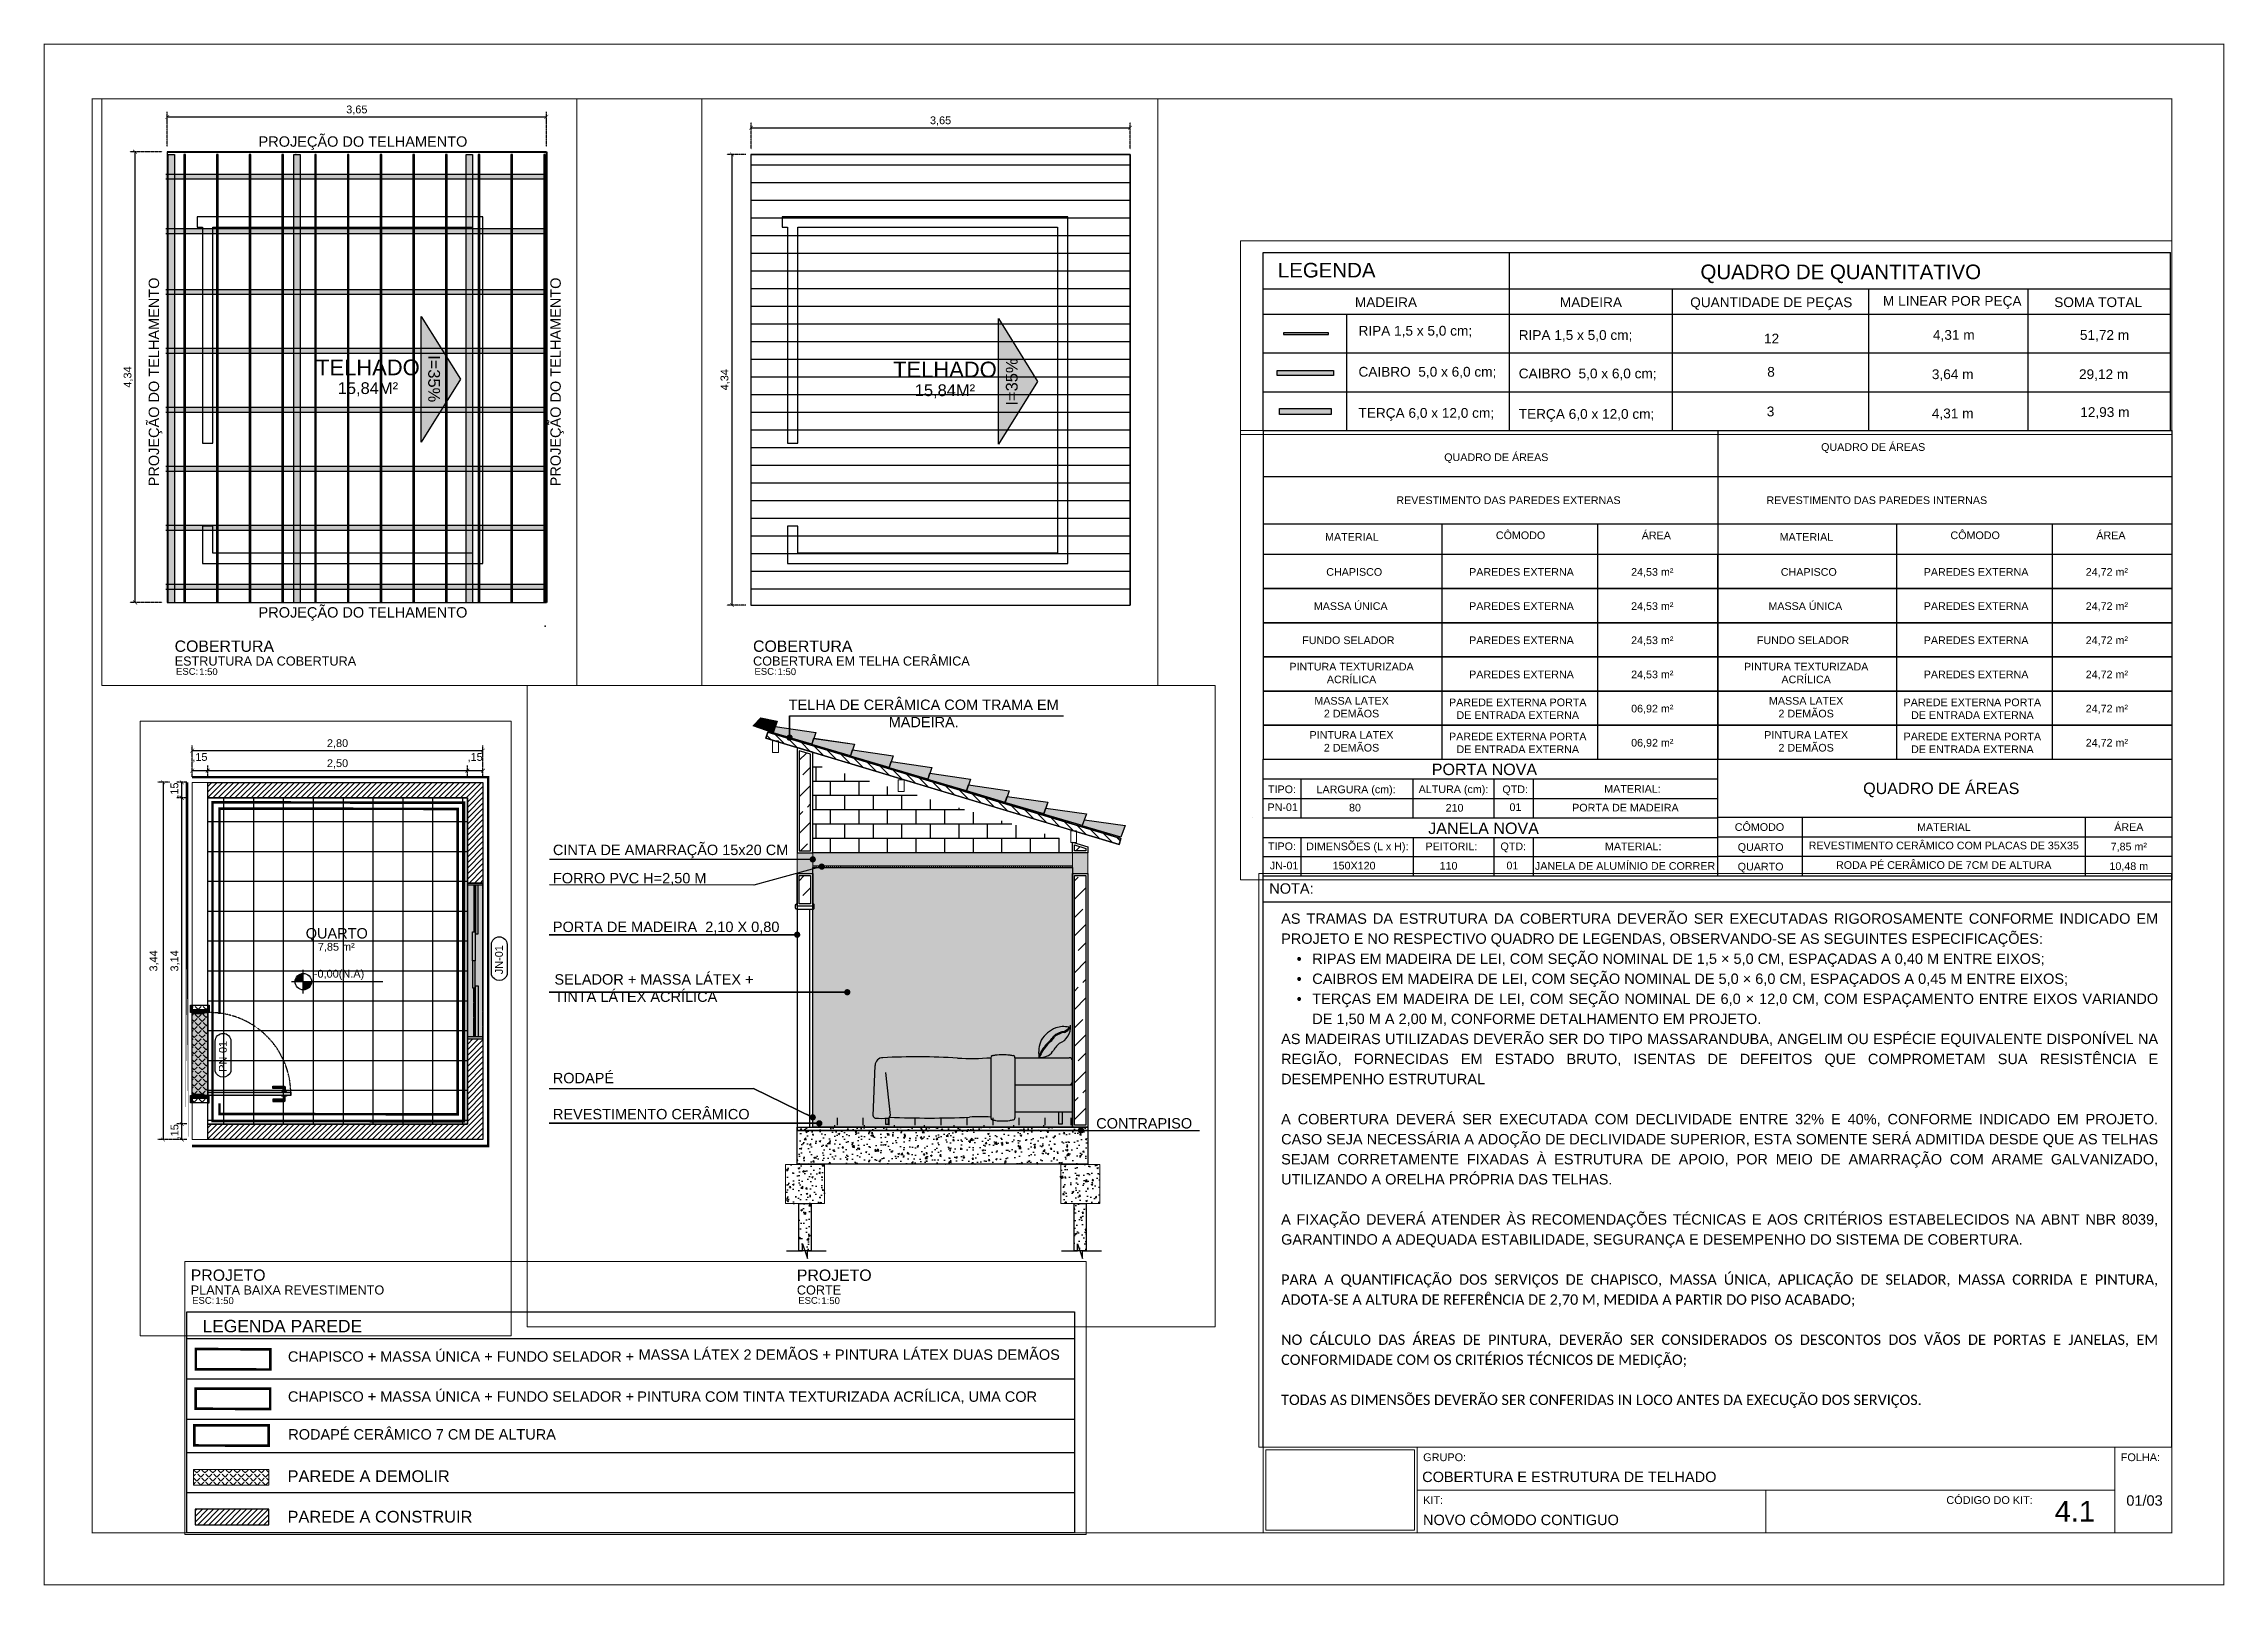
# Paper-space layout '01-COBERTURA-CORTE-REVESTIMENTO' of a CAD drawing. Header units: inches, sheet in millimetres. Extents: x 0 to 420, y 0 to 297.
# The model-space entities are those that its viewports show. They can reach past a viewport. Long polylines and large blocks are cut down to what shows.
import ezdxf
from ezdxf.enums import TextEntityAlignment as Align

# ---------------------------------------------------------------- set-up
doc = ezdxf.new("R2010")
doc.units = ezdxf.units.IN
doc.header["$MEASUREMENT"] = 0
doc.header["$XCLIPFRAME"] = 0
for name, pattern in [('DASHED2', [9.525, 6.35, -3.175]), ('DOT', [6.35, 0, -6.35]), ('HIDDEN2', [0.1875, 0.125, -0.0625]), ('HIDDENX2', [19.05, 12.7, -6.35])]:
    doc.linetypes.add(name, pattern=pattern)
doc.layers.get('0').update_dxf_attribs({"color": 8})
doc.layers.get('DEFPOINTS').update_dxf_attribs({"lineweight": 0})
for name, color, linetype in [('#_carimbo', 1, 'Continuous'), ('.10', 1, 'Continuous'), ('.20', 2, 'Continuous'), ('.50', 5, 'Continuous'), ('.hachuras', 1, 'Continuous'), ('.texto', 3, 'Continuous'), ('01', 1, 'Continuous'), ('AQ-COTAS - MÓVEIS', 8, 'Continuous'), ('AR-ALV-CRT', 4, 'Continuous'), ('AR-DEM-HTC', 10, 'Continuous'), ('ARQ-ALV-COM', 251, 'Continuous'), ('ARQ-ALV-HTC', 251, 'Continuous'), ('ARQ-COTA-25', 12, 'Continuous'), ('ARQ-COTA-50', 1, 'Continuous'), ('ARQ-HTC-CONST', 160, 'Continuous'), ('ARQ-PIS', 1, 'Continuous'), ('ARQ-PIS-CRT', 3, 'Continuous'), ('ARQ-TAB', 1, 'Continuous'), ('ARQ-TXT-02', 2, 'Continuous'), ('ARQ-TXT-03', 3, 'Continuous'), ('ARQ-TXT-04', 4, 'Continuous'), ('ARQ-TXT-75', 2, 'Continuous'), ('ARQ-TXT-SMB', 4, 'Continuous'), ('Camada 1', 7, 'Continuous'), ('Esquadria', 1, 'Continuous'), ('EST-CNC-HTC', 1, 'Continuous'), ('HATCH', 253, 'Continuous'), ('R- ANOTAÇÕES', 3, 'Continuous'), ('R- ARQ. ALV-CRT', 4, 'Continuous'), ('R- ARQ. FORRO', 2, 'Continuous'), ('R- ARQ. SIMB.  TEXTO', 1, 'Continuous'), ('Texto', 3, 'Continuous')]:
    doc.layers.add(name, color=color, linetype=linetype)
for name, color, linetype, lineweight in [('AR-ALV-HTC', 251, 'Continuous', 0), ('AR-COTA', 1, 'Continuous', 0), ('ARQ-HTC-DEM', 10, 'Continuous', 13), ('EST- 1', 1, 'Continuous', 9), ('Montantes de parede cortina', 7, 'Continuous', 20), ('Paredes', 7, 'Continuous', 20), ('Pilares estruturais', 7, 'Continuous', 20), ('PS-FLH', 2, 'Continuous', 0)]:
    doc.layers.add(name, color=color, linetype=linetype, lineweight=lineweight)
doc.styles.add('Annotative', font='arial.ttf')
doc.styles.add('Arial', font='ARIALUNI.ttf')
doc.styles.add('ARIAL 1.5mm', font='arial.ttf', dxfattribs={"height": 0.1})
doc.styles.add('MtXpl_Arial', font='arial.ttf')
doc.styles.add('MÉDIO', font='arial.ttf', dxfattribs={"height": 0.13})
doc.styles.get("Standard").update_dxf_attribs({"font": 'arial.ttf'})
doc.styles.add('Swiss LT', font='swissl.ttf')
doc.styles.add('T3', font='arial.ttf')
doc.dimstyles.new('1-75', dxfattribs={"dimtxt": 0.14, "dimasz": 0.06, "dimexe": 0.01, "dimexo": 0.05, "dimgap": 0.05, "dimtad": 1, "dimzin": 4, "dimdsep": 46, "dimtxsty": 'Annotative', "dimblk": 'ARCHTICK', "dimcen": 0.09, "dimclrd": 10, "dimclre": 10, "dimclrt": 2, "dimadec": 0, "dimazin": 0, "dimtfac": 1, "dimtix": 1, "dimtofl": 0, "dimtmove": 0, "dimatfit": 3, "dimldrblk": 'DOT', "dimfxl": 0.1, "dimfxlon": 1, "dimtolj": 1, "dimtzin": 0, "dimarcsym": 0})
doc.dimstyles.new('COD-ARQ-50', dxfattribs={"dimtxt": 0.075, "dimasz": 0.0375, "dimexe": 0.05, "dimexo": 0.05, "dimgap": 0.02, "dimtad": 1, "dimzin": 4, "dimtxsty": 'T3', "dimblk": 'ARCHTICK', "dimcen": 0, "dimclrd": 1, "dimclre": 2, "dimclrt": 2, "dimazin": 0, "dimtfac": 1, "dimtmove": 2, "dimatfit": 3, "dimldrblk": 'DOT', "dimfxl": 0.4, "dimtolj": 1, "dimarcsym": 0})
picture_1 = doc.add_image_def('image1.png', size_in_pixel=(3125, 3125))
pattern_1 = [(50, (-422.519536, -238.69699), (0.071726018, -0.006275213), [0.0075, -0.0825]), (355, (-422.519536, -238.69699), (-0.013875133, 0.075219213), [0.006, -0.066]), (100.451444, (-422.51356, -238.69751), (0.057850885, 0.068944), [0.00637402, -0.070114211]), (46.1842, (-422.51954, -238.67699), (0.106724133, -0.016551928), [0.01125, -0.12375]), (96.635635, (-422.51064, -238.67837), (0.093466195, 0.09741186), [0.009561034, -0.105171376]), (351.184164, (-422.51954, -238.67699), (0.093466195, 0.09741186), [0.009, -0.099]), (21, (-422.509536, -238.68199), (0.059690705, -0.040261889), [0.0075, -0.0825]), (326, (-422.509536, -238.68199), (0.024331533, 0.072515005), [0.006, -0.066]), (71.451445, (-422.50456, -238.68534), (0.084022238, 0.032253115), [0.00637402, -0.070114211]), (37.5, (-422.519536, -238.696987), (0.0012159855, 0.0332893854), [0, -0.0652, 0, -0.067, 0, -0.06625]), (7.5, (-422.519536, -238.696987), (0.026306954, 0.039441171), [0, -0.0382, 0, -0.0637, 0, -0.02525]), (327.5, (-422.541836, -238.696987), (0.0533822436, -0.0022554872), [0, -0.025, 0, -0.078, 0, -0.1035]), (317.5, (-422.551836, -238.696987), (0.058318617, 0.010010498), [0, -0.0325, 0, -0.0518, 0, -0.0735])]
pattern_2 = [(50, (-422.51954, -238.69699), (0.156527246, -0.01369436), [0.0163672, -0.18003924]), (355, (-422.51954, -238.69699), (-0.03027962, 0.16415042), [0.01309376, -0.14403139]), (100.451444, (-422.50649, -238.69813), (0.12624763, 0.15045606), [0.01390998, -0.15300981]), (46.1842, (-422.51954, -238.65334), (0.23290342, -0.03612117), [0.0245508, -0.27005886]), (96.63564, (-422.50013, -238.65635), (0.2039707, 0.2125813), [0.02086499, -0.22951484]), (351.18416, (-422.51954, -238.65334), (0.2039707, 0.2125813), [0.01964064, -0.21604709]), (21, (-422.49771, -238.66425), (0.13026266, -0.08786327), [0.0163672, -0.18003924]), (326, (-422.49771, -238.66425), (0.05309855, 0.15824905), [0.01309376, -0.14403139]), (71.451445, (-422.48686, -238.67157), (0.18336121, 0.07038577), [0.01390998, -0.15300981]), (37.5, (-422.519536, -238.69699), (0.002653638, 0.07264722), [0, -0.142285557, 0, -0.146213685, 0, -0.144576965]), (7.5, (-422.519536, -238.69699), (0.057409502, 0.086072224), [0, -0.083363624, 0, -0.139012116, 0, -0.05510292]), (327.5, (-422.5682, -238.69699), (0.11649574, -0.004922136), [0, -0.054557345, 0, -0.170218917, 0, -0.22586741]), (317.5, (-422.59002, -238.69699), (0.127268357, 0.02184585), [0, -0.07092455, 0, -0.11304282, 0, -0.160398595])]

psp = doc.layouts.new('01-COBERTURA-CORTE-REVESTIMENTO')

# ---------------------------------------------------------------- texts
at = {"layer": 'ARQ-TXT-75', "color": 3, "attachment_point": 1, "style": 'MtXpl_Arial'}
for s, width, insert, char_height in [('GRUPO:', 133.1774, (265.64, 25.45), 1.5), ('FOLHA:', 133.1774, (399.97, 25.45), 1.5), ('COBERTURA E ESTRUTURA DE TELHADO', 133.1774, (265.45, 21.92), 2), ('KIT:', 133.1774, (265.64, 17.2), 1.5), ('CÓDIGO DO KIT:', 133.1774, (366.39, 17.2), 1.5), ('01/03', 9.8498, (401.05, 17.37), 2), ('NOVO CÔMODO CONTIGUO', 133.1774, (265.61, 13.63), 2), ('4.1', 133.1774, (387.25, 16.29), 4)]:
    psp.add_mtext_dynamic_manual_height_columns(s, width=width, gutter_width=5.35, heights=[0], dxfattribs=dict(at, insert=insert, char_height=char_height))

msp = doc.modelspace()

# ---------------------------------------------------------------- texts
at = {"layer": '.texto', "color": 2}
for s, p in [('PORTA NOVA ', (-367.9046, -17.6339)), ('QUADRO DE ÁREAS', (-361.339, -17.9078))]:
    msp.add_text(s, height=0.16608, dxfattribs=at).set_placement(p, align=Align.CENTER)
msp.add_text('JANELA NOVA', height=0.16608, dxfattribs=at).set_placement((-368.749, -18.4848))
at = {"layer": '.texto', "color": 2, "attachment_point": 1}
for s, insert, char_height, width in [('LEGENDA PAREDE', (-366.0155, -3.9534), 0.12, 1.647185), ('LEGENDA', (-388.1966, -10.3641), 0.14095, 2.234665), ('QUADRO DE QUANTITATIVO ', (-384.1274, -10.3805), 0.140954, 3.132138), ('NOTA:', (-388.3091, -13.0289), 0.15, 0.763707), ('\\pxa0.66667,sm1.15833,qj;{\\fArial|b0|i0|c0|p18;AS TRAMAS DA ESTRUTURA DA COBERTURA DEVERÃO SER EXECUTADAS RIGOROSAMENTE CONFORME INDICADO EM PROJETO E NO RESPECTIVO QUADRO DE LEGENDAS, OBSERVANDO-SE AS SEGUINTES ESPECIFICAÇÕES:\\P\\pi-1.5,l3,t3;{\\fSymbol|b0|i0|c2|p18;·^I}RIPAS EM MADEIRA DE LEI, COM SEÇÃO NOMINAL DE 1,5 × 5,0 CM, ESPAÇADAS A 0,40 M ENTRE EIXOS;\\P{\\fSymbol|b0|i0|c2|p18;·^I}CAIBROS EM MADEIRA DE LEI, COM SEÇÃO NOMINAL DE 5,0 × 6,0 CM, ESPAÇADOS A 0,45 M ENTRE EIXOS;\\P{\\fSymbol|b0|i0|c2|p18;·^I}TERÇAS EM MADEIRA DE LEI, COM SEÇÃO NOMINAL DE 6,0 × 12,0 CM, COM ESPAÇAMENTO ENTRE EIXOS VARIANDO DE 1,50 M A 2,00 M, CONFORME DETALHAMENTO EM PROJETO.\\P\\pi0,l0,a0.25,s*,tz;AS MADEIRAS UTILIZADAS DEVERÃO SER DO TIPO MASSARANDUBA, ANGELIM OU ESPÉCIE EQUIVALENTE DISPONÍVEL NA REGIÃO, FORNECIDAS EM ESTADO BRUTO, ISENTAS DE DEFEITOS QUE COMPROMETAM SUA RESISTÊNCIA E DESEMPENHO ESTRUTURAL^J^JA COBERTURA DEVERÁ SER EXECUTADA COM DECLIVIDADE ENTRE 32% E 40%, CONFORME INDICADO EM PROJETO. CASO SEJA NECESSÁRIA A ADOÇÃO DE DECLIVIDADE SUPERIOR, ESTA SOMENTE SERÁ ADMITIDA DESDE QUE AS TELHAS SEJAM CORRETAMENTE FIXADAS À ESTRUTURA DE APOIO, POR MEIO DE AMARRAÇÃO COM ARAME GALVANIZADO, UTILIZANDO A ORELHA PRÓPRIA DAS TELHAS.^J^JA FIXAÇÃO DEVERÁ ATENDER ÀS RECOMENDAÇÕES TÉCNICAS E AOS CRITÉRIOS ESTABELECIDOS NA ABNT NBR 8039, GARANTINDO A ADEQUADA ESTABILIDADE, SEGURANÇA E DESEMPENHO DO SISTEMA DE COBERTURA.\\P\\P\\fCalibri|b0|i0|c0|p34;PARA A QUANTIFICAÇÃO DOS SERVIÇOS DE CHAPISCO, MASSA ÚNICA, APLICAÇÃO DE SELADOR, MASSA CORRIDA E PINTURA, ADOTA-SE A ALTURA DE REFERÊNCIA DE 2,70 M, MEDIDA A PARTIR DO PISO ACABADO;^J^JNO CÁLCULO DAS ÁREAS DE PINTURA, DEVERÃO SER CONSIDERADOS OS DESCONTOS DOS VÃOS DE PORTAS E JANELAS, EM CONFORMIDADE COM OS CRITÉRIOS TÉCNICOS DE MEDIÇÃO;^J^JTODAS AS DIMENSÕES DEVERÃO SER CONFERIDAS IN LOCO ANTES DA EXECUÇÃO DOS SERVIÇOS.}', (-388.1383, -13.4634), 0.15, 12.628753)]:
    msp.add_mtext(s, dxfattribs=dict(at, insert=insert, char_height=char_height, width=width))
at = {"layer": 'AR-ALV-CRT', "color": 2, "insert": (-385.4459, -2.5785), "char_height": 0.1, "width": 2.746554, "attachment_point": 2, "style": 'Arial'}
msp.add_mtext('PROJEÇÃO DO TELHAMENTO ', dxfattribs=at)
at = {"layer": 'AR-ALV-CRT', "color": 2, "char_height": 0.1, "width": 2.746554, "attachment_point": 2, "rotation": 90, "style": 'Arial'}
for insert in [(-387.509, -4.9434), (-383.6414, -4.9434)]:
    msp.add_mtext('PROJEÇÃO DO TELHAMENTO ', dxfattribs=dict(at, insert=insert))
at = {"layer": 'AR-ALV-CRT', "color": 2, "char_height": 0.1, "attachment_point": 2, "style": 'Arial'}
for s, width, heights, insert in [('TELHA DE CERÂMICA COM TRAMA EM MADEIRA.', 2.738572, [0], (-398.1097, -7.0125)), ('CINTA DE AMARRAÇÃO 15x20 CM ', 2.746554, [0.8017], (-400.5467, -8.4097)), ('FORRO PVC H=2,50 M ', 1.584745, [0.2615], (-400.9406, -8.6821)), ('PORTA DE MADEIRA  2,10 X 0,80', 3.459545, [0], (-400.5896, -9.1509)), ('\\pxql;SELADOR + MASSA LÁTEX + TINTA LÁTEX ACRÍLICA', 2.239268, [0], (-400.5457, -9.6568)), ('RODAPÉ ', 1.504979, [0], (-401.386, -10.607)), ('REVESTIMENTO CERÂMICO', 2.503203, [0], (-400.733, -10.9545)), ('CONTRAPISO ', 1.584745, [0], (-395.9869, -11.0428))]:
    msp.add_mtext_dynamic_manual_height_columns(s, width=width, gutter_width=0.35, heights=heights, dxfattribs=dict(at, insert=insert))
at = {"layer": 'ARQ-TXT-02', "style": 'ARIAL 1.5mm'}
for rotation, p in [(270, (-384.704, -4.9119)), (90, (-378.6424, -4.944))]:
    msp.add_attdef('I=35%', text='i=00%', height=0.1134, rotation=rotation, dxfattribs=at).set_placement(p, align=Align.TOP_CENTER)
at = {"layer": 'ARQ-TXT-02', "style": 'Arial'}
for p in [(-385.3983, -5.0028), (-379.229, -5.0231)]:
    msp.add_attdef('15,84M²', text='4,94m²', height=0.1134, dxfattribs=at).set_placement(p, align=Align.MIDDLE_CENTER)
at = {"layer": 'ARQ-TXT-03', "style": 'Arial'}
for p in [(-385.3983, -4.8033), (-379.229, -4.8236)]:
    msp.add_attdef('TELHADO', text='ÁGUA 01', height=0.1512, dxfattribs=at).set_placement(p, align=Align.MIDDLE_CENTER)
at = {"layer": 'ARQ-TXT-75', "char_height": 0.113, "width": 2.376127, "attachment_point": 1, "style": 'Swiss LT'}
for s, insert in [('\\pxqc;{\\fArial|b0|i0|c0|p34;PAREDE A DEMOLIR}', (-365.6038, -5.4022)), ('{\\fArial|b0|i0|c0|p34;PAREDE A CONSTRUIR}', (-365.197, -5.7925))]:
    msp.add_mtext(s, dxfattribs=dict(at, insert=insert))
at = {"layer": 'Texto', "color": 2, "style": 'MÉDIO'}
for s, p in [('TIPO:', (-370.8609, -17.8944)), ('LARGURA (cm):', (-369.7905, -17.8951)), ('ALTURA (cm):', (-368.384, -17.8924)), ('QTD:', (-367.4926, -17.8935)), ('MATERIAL:', (-365.7986, -17.8877)), ('CÔMODO', (-363.9646, -18.4393)), ('MATERIAL', (-361.3016, -18.4393)), ('ÁREA ', (-358.6091, -18.4393)), ('TIPO:', (-370.8609, -18.717)), ('DIMENSÕES (L x H):', (-369.7724, -18.7183)), ('PEITORIL:', (-368.4143, -18.7183)), ('QTD:', (-367.5205, -18.7183)), ('MATERIAL:', (-365.7882, -18.7183)), ('7,85 m² ', (-358.6091, -18.7216)), ('110', (-368.4557, -18.999)), ('01', (-367.5331, -18.9951)), ('JANELA DE ALUMÍNIO DE CORRER', (-365.9059, -19.001)), ('10,48 m ', (-358.6091, -19.0038))]:
    msp.add_text(s, height=0.11072, dxfattribs=at).set_placement(p, align=Align.CENTER)
for s, insert, char_height, width, attachment_point in [('CHAPISCO + MASSA ÚNICA + FUNDO SELADOR +', (-365.1929, -4.2566), 0.1, 5.060147, 1), ('MASSA LÁTEX 2 DEMÃOS + PINTURA LÁTEX DUAS DEMÃOS', (-361.8163, -4.2385), 0.1, 4.323824, 1), ('CHAPISCO + MASSA ÚNICA + FUNDO SELADOR +', (-365.1927, -4.6417), 0.1, 3.79623, 1), (' PINTURA COM TINTA TEXTURIZADA ACRÍLICA, UMA COR', (-361.8682, -4.6426), 0.1, 4.323824, 1), ('RODAPÉ CERÂMICO 7 CM DE ALTURA ', (-365.1897, -5.0061), 0.1, 4.2134, 1), ('PROJEÇÃO DO TELHAMENTO ', (-385.4459, -7.2429), 0.1, 2.104817, 8), ('\\pxqc;MADEIRA', (-387.9427, -10.6968), 0.093969, 1.57499, 1), ('\\pxqc;MADEIRA', (-385.9693, -10.6968), 0.093969, 1.57499, 1), ('QUANTIDADE DE PEÇAS', (-384.226, -10.6968), 0.093969, 6.758625, 1), ('M LINEAR POR PEÇA', (-382.3704, -10.6833), 0.093969, 6.758625, 1), ('     SOMA TOTAL', (-380.9033, -10.6959), 0.093969, 6.758625, 1), ('RIPA 1,5 x 5,0 cm;', (-387.42, -10.971), 0.093969, 6.758625, 1), ('RIPA 1,5 x 5,0 cm;', (-385.8771, -11.0122), 0.093969, 6.758625, 1), ('12', (-383.5154, -11.0461), 0.09397, 6.758625, 1), ('4,31 m ', (-381.8887, -11.011), 0.09397, 6.758625, 1), ('51,72 m ', (-380.4736, -11.0115), 0.09397, 6.758625, 1), ('CAIBRO  5,0 x 6,0 cm;', (-387.42, -11.3659), 0.093969, 6.758625, 1), ('CAIBRO  5,0 x 6,0 cm;', (-385.8771, -11.3823), 0.093969, 6.758625, 1), ('8', (-383.4845, -11.3665), 0.094, 6.758625, 1), ('3,64 m', (-381.8993, -11.3897), 0.09397, 6.758625, 1), ('29,12 m', (-380.4826, -11.3891), 0.09397, 6.758625, 1), ('3  ', (-383.4887, -11.7476), 0.09397, 6.758625, 1), ('12,93 m', (-380.4705, -11.7541), 0.09397, 6.758625, 1), ('TERÇA 6,0 x 12,0 cm;', (-387.42, -11.762), 0.093969, 6.758625, 1), ('TERÇA 6,0 x 12,0 cm;', (-385.8771, -11.7719), 0.093969, 6.758625, 1), ('4,31 m', (-381.8993, -11.7669), 0.09397, 6.758625, 1), ('QUADRO DE ÁREAS', (-368.5177, -12.9869), 0.11072, 4.477162, 1), ('QUADRO DE ÁREAS', (-363.0744, -12.8396), 0.11072, 4.477162, 1), ('REVESTIMENTO DAS PAREDES EXTERNAS', (-369.2099, -13.6078), 0.11072, 6.550345, 1), ('REVESTIMENTO DAS PAREDES INTERNAS', (-363.8642, -13.6078), 0.11072, 6.550345, 1), ('MATERIAL', (-370.2387, -14.1382), 0.11072, 1.820765760385257e-14, 1), ('CÔMODO', (-367.7717, -14.1143), 0.11072, 2.669309, 1), ('ÁREA', (-365.6651, -14.1158), 0.11072, 2.669309, 1), ('MATERIAL', (-363.6731, -14.1382), 0.11072, 1.820765760385257e-14, 1), ('CÔMODO', (-361.2061, -14.1143), 0.11072, 2.669309, 1), ('ÁREA', (-359.0995, -14.1158), 0.11072, 2.669309, 1), ('CHAPISCO', (-370.2217, -14.6438), 0.11072, 2.669309, 1), ('\\pxi-3,l4,qc,t4;       PAREDES EXTERNA', (-368.9422, -14.6438), 0.11072, 2.669309, 1), ('24,53 m²', (-365.8181, -14.6438), 0.11072, 2.669309, 1), ('CHAPISCO', (-363.6561, -14.6438), 0.11072, 2.669309, 1), ('\\pxi-3,l4,qc,t4;       PAREDES EXTERNA', (-362.3766, -14.6438), 0.11072, 2.669309, 1), ('24,72 m²', (-359.2525, -14.6438), 0.11072, 2.669309, 1), ('MASSA ÚNICA', (-370.4013, -15.1372), 0.11072, 2.669309, 1), ('MASSA ÚNICA', (-363.8357, -15.1372), 0.11072, 2.669309, 1), ('\\pxi-3,l4,qc,t4;       PAREDES EXTERNA', (-368.9422, -15.1372), 0.11072, 2.669309, 1), ('24,53 m²', (-365.8181, -15.1372), 0.11072, 2.669309, 1), ('\\pxi-3,l4,qc,t4;       PAREDES EXTERNA', (-362.3766, -15.1372), 0.11072, 2.669309, 1), ('24,72 m²', (-359.2525, -15.1372), 0.11072, 2.669309, 1), ('FUNDO SELADOR', (-370.5679, -15.6306), 0.11072, 2.669309, 1), ('\\pxi-3,l4,qc,t4;       PAREDES EXTERNA', (-368.9422, -15.6306), 0.11072, 2.669309, 1), ('24,53 m²', (-365.8181, -15.6306), 0.11072, 2.669309, 1), ('FUNDO SELADOR', (-364.0023, -15.6306), 0.11072, 2.669309, 1), ('\\pxi-3,l4,qc,t4;       PAREDES EXTERNA', (-362.3766, -15.6306), 0.11072, 2.669309, 1), ('24,72 m²', (-359.2525, -15.6306), 0.11072, 2.669309, 1), ('\\pxqc;PINTURA TEXTURIZADA ACRÍLICA', (-370.8068, -16.0116), 0.11072, 1.901162, 1), ('\\pxi-3,l4,qc,t4;       PAREDES EXTERNA', (-368.9422, -16.124), 0.11072, 2.669309, 1), ('24,53 m²', (-365.8181, -16.124), 0.11072, 2.669309, 1), ('\\pxqc;PINTURA TEXTURIZADA ACRÍLICA', (-364.2412, -16.0116), 0.11072, 1.901162, 1), ('\\pxi-3,l4,qc,t4;       PAREDES EXTERNA', (-362.3766, -16.124), 0.11072, 2.669309, 1), ('24,72 m²', (-359.2525, -16.124), 0.11072, 2.669309, 1), ('\\pxqc;MASSA LATEX ^J2 DEMÃOS', (-370.8068, -16.505), 0.11072, 1.901162, 1), ('\\pxqc;PAREDE EXTERNA PORTA DE ENTRADA EXTERNA', (-368.5266, -16.5272), 0.11072, 2.141297, 1), ('\\pxqc;MASSA LATEX ^J2 DEMÃOS', (-364.2412, -16.505), 0.11072, 1.901162, 1), ('\\pxqc;PAREDE EXTERNA PORTA DE ENTRADA EXTERNA', (-361.961, -16.5272), 0.11072, 2.141297, 1), ('06,92 m²', (-365.8181, -16.6174), 0.11072, 2.669309, 1), ('24,72 m²', (-359.2525, -16.6174), 0.11072, 2.669309, 1), ('\\pxqc;PINTURA LATEX ^J2 DEMÃOS', (-370.8068, -16.9984), 0.11072, 1.901162, 1), ('\\pxqc;PINTURA LATEX ^J2 DEMÃOS', (-364.2412, -16.9984), 0.11072, 1.901162, 1), ('\\pxqc;PAREDE EXTERNA PORTA DE ENTRADA EXTERNA', (-368.5266, -17.0206), 0.11072, 2.141297, 1), ('06,92 m²', (-365.8181, -17.1108), 0.11072, 2.669309, 1), ('\\pxqc;PAREDE EXTERNA PORTA DE ENTRADA EXTERNA', (-361.961, -17.0206), 0.11072, 2.141297, 1), ('24,72 m²', (-359.2525, -17.1108), 0.11072, 2.669309, 1), ('PN-01', (-371.07, -18.0418), 0.11072, 5.329635, 1), ('80', (-369.8926, -18.0478), 0.11072, 5.329635, 1), ('210', (-368.4976, -18.0503), 0.11072, 5.329635, 1), ('01', (-367.5755, -18.0413), 0.11072, 5.329635, 1), ('\\pxqc;PORTA DE MADEIRA', (-367.4806, -18.0485), 0.11072, 3.159086, 1), ('QUARTO ', (-364.279, -18.6174), 0.11072, 5.329635, 1), ('\\pxqc;REVESTIMENTO CERÂMICO COM PLACAS DE 35X35', (-363.3999, -18.5948), 0.11072, 4.192462, 1), ('JN-01', (-371.0361, -18.8844), 0.11072, 5.329635, 1), ('150X120', (-370.1289, -18.886), 0.11072, 5.329635, 1), ('\\pxqc;RODA PÉ CERÂMICO DE 7CM DE ALTURA', (-363.3999, -18.877), 0.11072, 4.192462, 1), ('QUARTO ', (-364.279, -18.8997), 0.11072, 5.329635, 1)]:
    msp.add_mtext(s, dxfattribs=dict(at, insert=insert, char_height=char_height, width=width, attachment_point=attachment_point))

# ---------------------------------------------------------------- blocks, each defined once
blk = doc.blocks.new('modelo carimbo final Leandro')
at = {"layer": 'PS-FLH', "linetype": 'Continuous'}
for p, q in [((224.82, -60.67), (399.82, -60.67)), ((254.49, -68.92), (388.82, -68.92)), ((224.82, -77.17), (399.82, -77.17))]:
    blk.add_line(p, q, dxfattribs=at)
at = {"layer": 'PS-FLH'}
for p, q in [((224.82, -60.67), (224.82, -77.17)), ((254.49, -60.67), (254.49, -77.17)), ((388.82, -60.67), (388.82, -77.17)), ((321.65, -68.92), (321.65, -77.17))]:
    blk.add_line(p, q, dxfattribs=at)
at = {"layer": 'PS-FLH', "linetype": 'Continuous'}
blk.add_lwpolyline([(399.82, -60.67), (399.82, -77.17)], dxfattribs=at)
image = blk.add_image(picture_1, insert=(224.82, -83.75), size_in_units=(29.67, 29.67), dxfattribs=at)
image.set_boundary_path([(54.2, 747.8), (3069.8, 2376.2)])
blk = doc.blocks.new('*U508')
at = {"color": 1}
blk.add_line((0.81, 2.1), (0.81, 0), dxfattribs=at)
at = {"color": 0}
for points in [[(0.805, 2.1, -0.414214), (0.795, 2.11), (0.795, 2.14, -0.414214), (0.805, 2.15), (0.81, 2.15), (0.81, 2.1), (0.805, 2.1)], [(0.965, 2.1, 0.414214), (0.975, 2.11), (0.975, 2.14, 0.414214), (0.965, 2.15), (0.96, 2.15), (0.96, 2.1), (0.965, 2.1)]]:
    blk.add_lwpolyline(points, format="xyb", dxfattribs=at)
for points in [[(0.96, 2.13), (0.81, 2.13), (0.81, 2.1), (0.96, 2.1)], [(0.93, 2.1), (0.93, 0), (0.96, 0), (0.96, 2.13)]]:
    blk.add_lwpolyline(points, dxfattribs=at)
blk = doc.blocks.new('_ArchTick')
at = {"color": 0, "linetype": 'ByBlock', "const_width": 0.15}
blk.add_lwpolyline([(-0.5, -0.5), (0.5, 0.5)], dxfattribs=at)
blk = doc.blocks.new('DOT')
at = {"layer": 'AQ-COTAS - MÓVEIS', "color": 0, "linetype": 'ByBlock'}
blk.add_line((-0.5, 0), (-1, 0), dxfattribs=at)
at = {"layer": 'AQ-COTAS - MÓVEIS', "color": 0, "linetype": 'ByBlock', "const_width": 0.5}
blk.add_lwpolyline([(-0.25, 0, 1), (0.25, 0, 1)], format="xyb", close=True, dxfattribs=at)
blk = doc.blocks.new('*U517')
at = {"layer": 'ARQ-TXT-02', "insert": (0.2739, 0.2042), "char_height": 0.03, "attachment_point": 1, "style": 'Arial'}
blk.add_mtext_dynamic_manual_height_columns('ESC:', width=0.001376, gutter_width=0.25, heights=[0], dxfattribs=at)
at = {"layer": 'ARQ-TXT-02', "style": 'Arial'}
blk.add_attdef('ESCALA', (0.376, 0.1729), '', height=0.03, dxfattribs=at)
at = {"layer": 'ARQ-TXT-03', "style": 'Arial'}
blk.add_attdef('DESENHO', (0.2677, 0.215), '', height=0.04, dxfattribs=at)
at = {"layer": 'ARQ-TXT-04', "style": 'Arial'}
blk.add_attdef('MATÉRIA', text='', height=0.05, dxfattribs=at).set_placement((0.2677, 0.2605), align=Align.BOTTOM_LEFT)
blk = doc.blocks.new('*D522')
at = {"layer": 'AR-COTA', "color": 2, "linetype": 'DOT', "lineweight": -2, "ltscale": 0.00375, "transparency": 16777216}
for p, q in [((-381.096, -2.702), (-381.096, -2.446)), ((-377.446, -2.702), (-377.446, -2.446))]:
    blk.add_line(p, q, dxfattribs=at)
at = {"layer": 'AR-COTA', "color": 1, "lineweight": -2, "ltscale": 0.00375, "transparency": 16777216}
blk.add_line((-381.096, -2.496), (-377.446, -2.496), dxfattribs=at)
at = {"layer": 'DEFPOINTS', "color": 0, "ltscale": 0.00375, "transparency": 16777216}
for p in [(-377.446, -2.496), (-381.096, -2.752), (-377.446, -2.752)]:
    blk.add_point(p, dxfattribs=at)
at = {"layer": 'AR-COTA', "color": 1, "lineweight": -2, "ltscale": 0.00375, "transparency": 16777216, "xscale": 0.0375, "yscale": 0.0375, "zscale": 0.0375, "rotation": 180}
blk.add_blockref('_ArchTick', (-381.096, -2.496), dxfattribs=at)
at = {"layer": 'AR-COTA', "color": 1, "lineweight": -2, "ltscale": 0.00375, "transparency": 16777216, "xscale": 0.0375, "yscale": 0.0375, "zscale": 0.0375}
blk.add_blockref('_ArchTick', (-377.446, -2.496), dxfattribs=at)
at = {"layer": 'AR-COTA', "color": 2, "ltscale": 0.00375, "transparency": 16777216, "insert": (-379.271, -2.431), "char_height": 0.075, "attachment_point": 5, "style": 'T3'}
blk.add_mtext('\\A1;3,65', dxfattribs=at)
blk = doc.blocks.new('_Dot')
at = {"color": 0, "linetype": 'ByBlock', "lineweight": -2}
blk.add_line((-0.5, 0), (-1, 0), dxfattribs=at)
at = {"color": 0, "linetype": 'ByBlock', "const_width": 0.5}
blk.add_lwpolyline([(-0.25, 0, 1), (0.25, 0, 1)], format="xyb", close=True, dxfattribs=at)
blk = doc.blocks.new('*D523')
at = {"layer": 'AR-COTA', "color": 2, "linetype": 'DOT', "lineweight": -2, "ltscale": 0.00375, "transparency": 16777216}
for p, q in [((-381.146, -2.752), (-381.33, -2.752)), ((-381.146, -7.092), (-381.33, -7.092))]:
    blk.add_line(p, q, dxfattribs=at)
at = {"layer": 'AR-COTA', "color": 1, "lineweight": -2, "ltscale": 0.00375, "transparency": 16777216}
blk.add_line((-381.28, -2.752), (-381.28, -7.092), dxfattribs=at)
at = {"layer": 'DEFPOINTS', "color": 0, "ltscale": 0.00375, "transparency": 16777216}
for p in [(-381.096, -2.752), (-381.28, -7.092), (-381.096, -7.092)]:
    blk.add_point(p, dxfattribs=at)
at = {"layer": 'AR-COTA', "color": 1, "lineweight": -2, "ltscale": 0.00375, "transparency": 16777216, "xscale": 0.0375, "yscale": 0.0375, "zscale": 0.0375}
for p, rotation in [((-381.28, -2.752), 90), ((-381.28, -7.092), 270)]:
    blk.add_blockref('_ArchTick', p, dxfattribs=dict(at, rotation=rotation))
at = {"layer": 'AR-COTA', "color": 2, "ltscale": 0.00375, "transparency": 16777216, "insert": (-381.345, -4.922), "char_height": 0.075, "attachment_point": 5, "rotation": 90, "style": 'T3'}
blk.add_mtext('\\A1;4,34', dxfattribs=at)
blk = doc.blocks.new('*D524')
at = {"layer": 'AR-COTA', "color": 2, "linetype": 'DOT', "lineweight": -2, "ltscale": 0.00375, "transparency": 16777216}
for p, q in [((-387.33, -2.676), (-387.33, -2.341)), ((-383.68, -2.676), (-383.68, -2.341))]:
    blk.add_line(p, q, dxfattribs=at)
at = {"layer": 'AR-COTA', "color": 1, "lineweight": -2, "ltscale": 0.00375, "transparency": 16777216}
blk.add_line((-387.33, -2.391), (-383.68, -2.391), dxfattribs=at)
at = {"layer": 'DEFPOINTS', "color": 0, "ltscale": 0.00375, "transparency": 16777216}
for p in [(-383.68, -2.391), (-387.33, -2.726), (-383.68, -2.726)]:
    blk.add_point(p, dxfattribs=at)
at = {"layer": 'AR-COTA', "color": 1, "lineweight": -2, "ltscale": 0.00375, "transparency": 16777216, "xscale": 0.0375, "yscale": 0.0375, "zscale": 0.0375, "rotation": 180}
blk.add_blockref('_ArchTick', (-387.33, -2.391), dxfattribs=at)
at = {"layer": 'AR-COTA', "color": 1, "lineweight": -2, "ltscale": 0.00375, "transparency": 16777216, "xscale": 0.0375, "yscale": 0.0375, "zscale": 0.0375}
blk.add_blockref('_ArchTick', (-383.68, -2.391), dxfattribs=at)
at = {"layer": 'AR-COTA', "color": 2, "ltscale": 0.00375, "transparency": 16777216, "insert": (-385.505, -2.326), "char_height": 0.075, "attachment_point": 5, "style": 'T3'}
blk.add_mtext('\\A1;3,65', dxfattribs=at)
blk = doc.blocks.new('*D525')
at = {"layer": 'AR-COTA', "color": 2, "linetype": 'DOT', "lineweight": -2, "ltscale": 0.00375, "transparency": 16777216}
for p, q in [((-387.38, -2.726), (-387.69, -2.726)), ((-387.38, -7.066), (-387.69, -7.066))]:
    blk.add_line(p, q, dxfattribs=at)
at = {"layer": 'AR-COTA', "color": 1, "lineweight": -2, "ltscale": 0.00375, "transparency": 16777216}
blk.add_line((-387.64, -7.066), (-387.64, -2.726), dxfattribs=at)
at = {"layer": 'DEFPOINTS', "color": 0, "ltscale": 0.00375, "transparency": 16777216}
for p in [(-387.64, -2.726), (-387.33, -2.726), (-387.33, -7.066)]:
    blk.add_point(p, dxfattribs=at)
at = {"layer": 'AR-COTA', "color": 1, "lineweight": -2, "ltscale": 0.00375, "transparency": 16777216, "xscale": 0.0375, "yscale": 0.0375, "zscale": 0.0375}
for p, rotation in [((-387.64, -2.726), 90), ((-387.64, -7.066), 270)]:
    blk.add_blockref('_ArchTick', p, dxfattribs=dict(at, rotation=rotation))
at = {"layer": 'AR-COTA', "color": 2, "ltscale": 0.00375, "transparency": 16777216, "insert": (-387.706, -4.896), "char_height": 0.075, "attachment_point": 5, "rotation": 90, "style": 'T3'}
blk.add_mtext('\\A1;4,34', dxfattribs=at)
blk = doc.blocks.new('*D537')
at = {"layer": 'AR-COTA', "color": 2, "linetype": 'DOT', "lineweight": -2, "ltscale": 0.00375, "transparency": 16777216}
for p, q in [((-371.514, -3.145), (-371.63, -3.145)), ((-371.449, -6.585), (-371.63, -6.585))]:
    blk.add_line(p, q, dxfattribs=at)
at = {"layer": 'AR-COTA', "color": 1, "lineweight": -2, "ltscale": 0.00375, "transparency": 16777216}
blk.add_line((-371.58, -3.145), (-371.58, -6.585), dxfattribs=at)
at = {"layer": 'DEFPOINTS', "color": 0, "ltscale": 0.00375, "transparency": 16777216}
for p in [(-371.464, -3.145), (-371.58, -6.585), (-371.399, -6.585)]:
    blk.add_point(p, dxfattribs=at)
at = {"layer": 'AR-COTA', "color": 1, "lineweight": -2, "ltscale": 0.00375, "transparency": 16777216, "xscale": 0.0375, "yscale": 0.0375, "zscale": 0.0375}
for p, rotation in [((-371.58, -3.145), 90), ((-371.58, -6.585), 270)]:
    blk.add_blockref('_ArchTick', p, dxfattribs=dict(at, rotation=rotation))
at = {"layer": 'AR-COTA', "color": 2, "ltscale": 0.00375, "transparency": 16777216, "insert": (-371.666, -4.865), "char_height": 0.075, "attachment_point": 5, "rotation": 90, "style": 'T3'}
blk.add_mtext('\\A1;3,44', dxfattribs=at)
blk = doc.blocks.new('*D538')
at = {"layer": 'AR-COTA', "color": 2, "linetype": 'DOT', "lineweight": -2, "ltscale": 0.00375, "transparency": 16777216}
for p, q in [((-371.35, -6.435), (-371.449, -6.435)), ((-371.35, -6.585), (-371.449, -6.585))]:
    blk.add_line(p, q, dxfattribs=at)
at = {"layer": 'AR-COTA', "color": 1, "lineweight": -2, "ltscale": 0.00375, "transparency": 16777216}
blk.add_line((-371.399, -6.585), (-371.399, -6.435), dxfattribs=at)
at = {"layer": 'DEFPOINTS', "color": 0, "ltscale": 0.00375, "transparency": 16777216}
for p in [(-371.399, -6.435), (-371.3, -6.435), (-371.3, -6.585)]:
    blk.add_point(p, dxfattribs=at)
at = {"layer": 'AR-COTA', "color": 1, "lineweight": -2, "ltscale": 0.00375, "transparency": 16777216, "xscale": 0.0375, "yscale": 0.0375, "zscale": 0.0375}
for p, rotation in [((-371.399, -6.435), 90), ((-371.399, -6.585), 270)]:
    blk.add_blockref('_ArchTick', p, dxfattribs=dict(at, rotation=rotation))
at = {"layer": 'AR-COTA', "color": 2, "ltscale": 0.00375, "transparency": 16777216, "insert": (-371.463, -6.51), "char_height": 0.075, "attachment_point": 5, "rotation": 90, "style": 'T3'}
blk.add_mtext('\\A1;,15', dxfattribs=at)
blk = doc.blocks.new('*D539')
at = {"layer": 'AR-COTA', "color": 2, "linetype": 'DOT', "lineweight": -2, "ltscale": 0.00375, "transparency": 16777216}
for p, q in [((-371.35, -3.295), (-371.449, -3.295)), ((-371.35, -6.435), (-371.449, -6.435))]:
    blk.add_line(p, q, dxfattribs=at)
at = {"layer": 'AR-COTA', "color": 1, "lineweight": -2, "ltscale": 0.00375, "transparency": 16777216}
blk.add_line((-371.399, -6.435), (-371.399, -3.295), dxfattribs=at)
at = {"layer": 'DEFPOINTS', "color": 0, "ltscale": 0.00375, "transparency": 16777216}
for p in [(-371.399, -3.295), (-371.3, -3.295), (-371.3, -6.435)]:
    blk.add_point(p, dxfattribs=at)
at = {"layer": 'AR-COTA', "color": 1, "lineweight": -2, "ltscale": 0.00375, "transparency": 16777216, "xscale": 0.0375, "yscale": 0.0375, "zscale": 0.0375}
for p, rotation in [((-371.399, -3.295), 90), ((-371.399, -6.435), 270)]:
    blk.add_blockref('_ArchTick', p, dxfattribs=dict(at, rotation=rotation))
at = {"layer": 'AR-COTA', "color": 2, "ltscale": 0.00375, "transparency": 16777216, "insert": (-371.464, -4.865), "char_height": 0.075, "attachment_point": 5, "rotation": 90, "style": 'T3'}
blk.add_mtext('\\A1;3,14', dxfattribs=at)
blk = doc.blocks.new('*D540')
at = {"layer": 'AR-COTA', "color": 2, "linetype": 'DOT', "lineweight": -2, "ltscale": 0.00375, "transparency": 16777216}
for p, q in [((-371.35, -3.145), (-371.449, -3.145)), ((-371.35, -3.295), (-371.449, -3.295))]:
    blk.add_line(p, q, dxfattribs=at)
at = {"layer": 'AR-COTA', "color": 1, "lineweight": -2, "ltscale": 0.00375, "transparency": 16777216}
blk.add_line((-371.399, -3.295), (-371.399, -3.145), dxfattribs=at)
at = {"layer": 'DEFPOINTS', "color": 0, "ltscale": 0.00375, "transparency": 16777216}
for p in [(-371.399, -3.145), (-371.3, -3.145), (-371.3, -3.295)]:
    blk.add_point(p, dxfattribs=at)
at = {"layer": 'AR-COTA', "color": 1, "lineweight": -2, "ltscale": 0.00375, "transparency": 16777216, "xscale": 0.0375, "yscale": 0.0375, "zscale": 0.0375}
for p, rotation in [((-371.399, -3.145), 90), ((-371.399, -3.295), 270)]:
    blk.add_blockref('_ArchTick', p, dxfattribs=dict(at, rotation=rotation))
at = {"layer": 'AR-COTA', "color": 2, "ltscale": 0.00375, "transparency": 16777216, "insert": (-371.464, -3.22), "char_height": 0.075, "attachment_point": 5, "rotation": 90, "style": 'T3'}
blk.add_mtext('\\A1;,15', dxfattribs=at)
blk = doc.blocks.new('*D541')
at = {"layer": 'AR-COTA', "color": 2, "linetype": 'DOT', "lineweight": -2, "ltscale": 0.00375, "transparency": 16777216}
for p, q in [((-371.3, -2.983), (-371.3, -2.79)), ((-368.5, -2.983), (-368.5, -2.79))]:
    blk.add_line(p, q, dxfattribs=at)
at = {"layer": 'AR-COTA', "color": 1, "lineweight": -2, "ltscale": 0.00375, "transparency": 16777216}
blk.add_line((-371.3, -2.84), (-368.5, -2.84), dxfattribs=at)
at = {"layer": 'DEFPOINTS', "color": 0, "ltscale": 0.00375, "transparency": 16777216}
for p in [(-368.5, -2.84), (-371.3, -3.033), (-368.5, -3.033)]:
    blk.add_point(p, dxfattribs=at)
at = {"layer": 'AR-COTA', "color": 1, "lineweight": -2, "ltscale": 0.00375, "transparency": 16777216, "xscale": 0.0375, "yscale": 0.0375, "zscale": 0.0375, "rotation": 180}
blk.add_blockref('_ArchTick', (-371.3, -2.84), dxfattribs=at)
at = {"layer": 'AR-COTA', "color": 1, "lineweight": -2, "ltscale": 0.00375, "transparency": 16777216, "xscale": 0.0375, "yscale": 0.0375, "zscale": 0.0375}
blk.add_blockref('_ArchTick', (-368.5, -2.84), dxfattribs=at)
at = {"layer": 'AR-COTA', "color": 2, "ltscale": 0.00375, "transparency": 16777216, "insert": (-369.9, -2.775), "char_height": 0.075, "attachment_point": 5, "style": 'T3'}
blk.add_mtext('\\A1;2,80', dxfattribs=at)
blk = doc.blocks.new('*D542')
at = {"layer": 'AR-COTA', "color": 2, "linetype": 'DOT', "lineweight": -2, "ltscale": 0.00375, "transparency": 16777216}
for p, q in [((-371.3, -3.095), (-371.3, -2.983)), ((-371.15, -3.095), (-371.15, -2.983))]:
    blk.add_line(p, q, dxfattribs=at)
at = {"layer": 'AR-COTA', "color": 1, "lineweight": -2, "ltscale": 0.00375, "transparency": 16777216}
blk.add_line((-371.3, -3.033), (-371.15, -3.033), dxfattribs=at)
at = {"layer": 'DEFPOINTS', "color": 0, "ltscale": 0.00375, "transparency": 16777216}
for p in [(-371.3, -3.145), (-371.15, -3.033), (-371.15, -3.145)]:
    blk.add_point(p, dxfattribs=at)
at = {"layer": 'AR-COTA', "color": 1, "lineweight": -2, "ltscale": 0.00375, "transparency": 16777216, "xscale": 0.0375, "yscale": 0.0375, "zscale": 0.0375, "rotation": 180}
blk.add_blockref('_ArchTick', (-371.3, -3.033), dxfattribs=at)
at = {"layer": 'AR-COTA', "color": 1, "lineweight": -2, "ltscale": 0.00375, "transparency": 16777216, "xscale": 0.0375, "yscale": 0.0375, "zscale": 0.0375}
blk.add_blockref('_ArchTick', (-371.15, -3.033), dxfattribs=at)
at = {"layer": 'AR-COTA', "color": 2, "ltscale": 0.00375, "transparency": 16777216, "insert": (-371.225, -2.908), "char_height": 0.075, "attachment_point": 5, "style": 'T3'}
blk.add_mtext('\\A1;,15', dxfattribs=at)
blk = doc.blocks.new('*D543')
at = {"layer": 'AR-COTA', "color": 2, "linetype": 'DOT', "lineweight": -2, "ltscale": 0.00375, "transparency": 16777216}
for p, q in [((-371.15, -3.095), (-371.15, -2.983)), ((-368.65, -3.095), (-368.65, -2.983))]:
    blk.add_line(p, q, dxfattribs=at)
at = {"layer": 'AR-COTA', "color": 1, "lineweight": -2, "ltscale": 0.00375, "transparency": 16777216}
blk.add_line((-371.15, -3.033), (-368.65, -3.033), dxfattribs=at)
at = {"layer": 'DEFPOINTS', "color": 0, "ltscale": 0.00375, "transparency": 16777216}
for p in [(-371.15, -3.145), (-368.65, -3.033), (-368.65, -3.145)]:
    blk.add_point(p, dxfattribs=at)
at = {"layer": 'AR-COTA', "color": 1, "lineweight": -2, "ltscale": 0.00375, "transparency": 16777216, "xscale": 0.0375, "yscale": 0.0375, "zscale": 0.0375, "rotation": 180}
blk.add_blockref('_ArchTick', (-371.15, -3.033), dxfattribs=at)
at = {"layer": 'AR-COTA', "color": 1, "lineweight": -2, "ltscale": 0.00375, "transparency": 16777216, "xscale": 0.0375, "yscale": 0.0375, "zscale": 0.0375}
blk.add_blockref('_ArchTick', (-368.65, -3.033), dxfattribs=at)
at = {"layer": 'AR-COTA', "color": 2, "ltscale": 0.00375, "transparency": 16777216, "insert": (-369.9, -2.968), "char_height": 0.075, "attachment_point": 5, "style": 'T3'}
blk.add_mtext('\\A1;2,50', dxfattribs=at)
blk = doc.blocks.new('*D544')
at = {"layer": 'AR-COTA', "color": 2, "linetype": 'DOT', "lineweight": -2, "ltscale": 0.00375, "transparency": 16777216}
for p, q in [((-368.65, -3.095), (-368.65, -2.983)), ((-368.5, -3.095), (-368.5, -2.983))]:
    blk.add_line(p, q, dxfattribs=at)
at = {"layer": 'AR-COTA', "color": 1, "lineweight": -2, "ltscale": 0.00375, "transparency": 16777216}
blk.add_line((-368.65, -3.033), (-368.5, -3.033), dxfattribs=at)
at = {"layer": 'DEFPOINTS', "color": 0, "ltscale": 0.00375, "transparency": 16777216}
for p in [(-368.65, -3.145), (-368.5, -3.033), (-368.5, -3.145)]:
    blk.add_point(p, dxfattribs=at)
at = {"layer": 'AR-COTA', "color": 1, "lineweight": -2, "ltscale": 0.00375, "transparency": 16777216, "xscale": 0.0375, "yscale": 0.0375, "zscale": 0.0375, "rotation": 180}
blk.add_blockref('_ArchTick', (-368.65, -3.033), dxfattribs=at)
at = {"layer": 'AR-COTA', "color": 1, "lineweight": -2, "ltscale": 0.00375, "transparency": 16777216, "xscale": 0.0375, "yscale": 0.0375, "zscale": 0.0375}
blk.add_blockref('_ArchTick', (-368.5, -3.033), dxfattribs=at)
at = {"layer": 'AR-COTA', "color": 2, "ltscale": 0.00375, "transparency": 16777216, "insert": (-368.575, -2.908), "char_height": 0.075, "attachment_point": 5, "style": 'T3'}
blk.add_mtext('\\A1;,15', dxfattribs=at)
blk = doc.blocks.new('*U507')
at = {"true_color": 0x939598}
h = blk.add_hatch(color=252, dxfattribs=at)
h.dxf.hatch_style = 1
h.paths.add_polyline_path([(450036.1, 7827588.6), (450036.1, 7827573.6), (450186.1, 7827573.6), (450186.1, 7827588.6)])
at = {"color": 252, "linetype": 'DASHED2', "ltscale": 20}
for points in [[(450036.1, 7827573.6), (450186.1, 7827573.6), (450186.1, 7827588.6), (450036.1, 7827588.6)], [(450038.1, 7827579.8), (450083.1, 7827579.8), (450083.1, 7827580.4), (450038.1, 7827580.4)], [(450137.1, 7827580.4), (450184.1, 7827580.4), (450184.1, 7827579.8), (450137.1, 7827579.8)]]:
    blk.add_lwpolyline(points, close=True, dxfattribs=at)
for points in [[(450036.1, 7827588.6), (450038.1, 7827588.6), (450038.1, 7827573.6), (450036.1, 7827573.6)], [(450038.1, 7827581.5), (450085.1, 7827581.5), (450085.1, 7827583.9), (450038.1, 7827583.9)], [(450083.1, 7827581), (450111.1, 7827581), (450111.1, 7827578.6), (450083.1, 7827578.6)], [(450137.1, 7827581), (450111.1, 7827581), (450111.1, 7827578.6), (450137.1, 7827578.6)], [(450184.1, 7827581.5), (450134.9, 7827581.5), (450134.9, 7827583.9), (450184.1, 7827583.9)], [(450186.1, 7827588.6), (450184.1, 7827588.6), (450184.1, 7827573.6), (450186.1, 7827573.6)]]:
    blk.add_lwpolyline(points, close=True)
blk = doc.blocks.new('*U529')
h = blk.add_hatch(color=33)
h.dxf.hatch_style = 1
h.paths.add_polyline_path([(0.125, 0.015), (0.125, 0), (0.055, 0), (0.055, 0.015)])
at = {"true_color": 0xc7c8ca}
h = blk.add_hatch(color=9, dxfattribs=at)
h.dxf.hatch_style = 1
h.paths.add_polyline_path([(0.125, -0.15), (0.925, -0.15), (0.925, 0), (0.125, 0)])
h = blk.add_hatch(color=33)
h.dxf.hatch_style = 1
h.paths.add_polyline_path([(0.95, -0.15), (0.925, -0.15), (0.925, -0.115), (0.915, -0.115), (0.915, 0), (0.95, 0)])
h = blk.add_hatch(color=33)
h.dxf.hatch_style = 1
h.paths.add_polyline_path([(0.995, 0), (0.925, 0), (0.925, 0.015), (0.995, 0.015)])
h = blk.add_hatch(color=33)
h.dxf.hatch_style = 1
h.paths.add_polyline_path([(0.125, -0.15), (0.125, -0.165), (0.055, -0.165), (0.055, -0.15)])
h = blk.add_hatch(color=33)
h.dxf.hatch_style = 1
h.paths.add_polyline_path([(0.1, 0), (0.135, 0), (0.135, -0.115), (0.125, -0.115), (0.125, -0.15), (0.1, -0.15)])
h = blk.add_hatch(color=33)
h.dxf.hatch_style = 1
h.paths.add_polyline_path([(0.16, -0.15), (0.16, -0.95), (0.125, -0.95), (0.125, -0.15)])
h = blk.add_hatch(color=33)
h.dxf.hatch_style = 1
h.paths.add_polyline_path([(0.995, -0.15), (0.995, -0.165), (0.925, -0.165), (0.925, -0.15)])
h = blk.add_hatch(color=9, dxfattribs=at)
h.dxf.hatch_style = 1
h.paths.add_polyline_path([(0.09, -0.87, 0.414214), (0.095, -0.875), (0.119, -0.875), (0.119, -0.895), (0.08, -0.895, -0.414214), (0.07, -0.885), (0.07, -0.778), (0.09, -0.778)])
h.paths.add_polyline_path([(0.125, -0.907), (0.119, -0.907), (0.119, -0.865), (0.125, -0.865)])
h.paths.add_polyline_path([(0.166, -0.907), (0.16, -0.907), (0.16, -0.865), (0.166, -0.865)])
h.paths.add_polyline_path([(0.215, -0.885, -0.414214), (0.205, -0.895), (0.166, -0.895), (0.166, -0.875), (0.19, -0.875, 0.414214), (0.195, -0.87), (0.195, -0.778), (0.215, -0.778)])
for points in [[(0.125, 0), (0.055, 0), (0.055, 0.015), (0.125, 0.015)], [(0.995, 0), (0.925, 0), (0.925, 0.015), (0.995, 0.015)], [(0.125, -0.15), (0.055, -0.15), (0.055, -0.165), (0.125, -0.165)], [(0.16, -0.15), (0.16, -0.95), (0.125, -0.95), (0.125, -0.15)], [(0.995, -0.165), (0.925, -0.165), (0.925, -0.15), (0.995, -0.15)], [(0.125, -0.907), (0.119, -0.907), (0.119, -0.865), (0.125, -0.865)], [(0.16, -0.907), (0.166, -0.907), (0.166, -0.865), (0.16, -0.865)]]:
    blk.add_lwpolyline(points, close=True)
at = {"color": 251, "true_color": 0x636466}
blk.add_lwpolyline([(0.125, 0), (0.925, 0), (0.925, -0.15), (0.125, -0.15)], close=True, dxfattribs=at)
for points in [[(0.95, -0.15), (0.95, 0), (0.915, 0), (0.915, -0.115), (0.925, -0.115), (0.925, -0.15), (0.95, -0.15)], [(0.125, -0.15), (0.125, -0.115), (0.135, -0.115), (0.135, 0), (0.1, 0), (0.1, -0.15), (0.125, -0.15)]]:
    blk.add_lwpolyline(points)
at = {"color": 252, "linetype": 'HIDDEN2'}
blk.add_lwpolyline([(0.925, -0.15, -0.427374), (0.125, -0.95), (0.125, -0.15)], format="xyb", dxfattribs=at)
for points in [[(0.07, -0.778), (0.07, -0.885, 0.414214), (0.08, -0.895), (0.119, -0.895), (0.119, -0.875), (0.095, -0.875, -0.414214), (0.09, -0.87), (0.09, -0.778)], [(0.215, -0.778), (0.215, -0.885, -0.414214), (0.205, -0.895), (0.166, -0.895), (0.166, -0.875), (0.19, -0.875, 0.414214), (0.195, -0.87), (0.195, -0.778)]]:
    blk.add_lwpolyline(points, format="xyb", close=True)
blk = doc.blocks.new('*U407')
h = blk.add_hatch(color=256)
h.paths.add_polyline_path([(0, 0.079, 0.414214), (-0.079, 0), (0, 0)])
h.paths.add_polyline_path([(0.079, 0), (0, 0), (0, -0.079, 0.414214)])
for p, q in [((-0.113, 0), (0.767, 0)), ((0, -0.113), (0, 0.112))]:
    blk.add_line(p, q)
blk.add_circle((0, 0), 0.0791)
at = {"layer": 'ARQ-TXT-02', "style": 'Arial'}
blk.add_attdef('AREA', text='', height=0.075, dxfattribs=at).set_placement((0.317, 0.335), align=Align.MIDDLE_CENTER)
for tag, p, height in [('0.00(N.A)', (0.101, 0.038), 0.0753), ('0.00(N.O)', (0.101, -0.144), 0.075)]:
    blk.add_attdef(tag, p, '', height=height, dxfattribs=at)
at = {"layer": 'ARQ-TXT-03', "style": 'Arial'}
blk.add_attdef('COMODO', text='', height=0.1, dxfattribs=at).set_placement((0.322, 0.465), align=Align.MIDDLE_CENTER)
blk = doc.blocks.new('*U229')
blk.add_lwpolyline([(-0.146, 0.075), (0.146, 0.075, -1), (0.146, -0.075), (0.146, -0.075), (-0.146, -0.075, -0.719893)], format="xyb", close=True)
at = {"layer": 'ARQ-TXT-02', "style": 'Arial'}
blk.add_attdef('NOMEC.ESQ', text='', height=0.075, dxfattribs=at).set_placement((0, -0.035), align=Align.CENTER)
blk = doc.blocks.new('Coluna_Estrutural_Retangular_eixo - 40 x 40 cm-2513674-Section 3')
at = {"layer": 'Pilares estruturais'}
for p, q in [((34228, -750), (34228, -350)), ((34628, -350), (34228, -350)), ((34628, -750), (34628, -350)), ((34628, -750), (34228, -750))]:
    blk.add_line(p, q, dxfattribs=at)
blk = doc.blocks.new('Rectangular Mullion - 1_5x5cm madeira-2514742-Section 3')
at = {"layer": 'Montantes de parede cortina'}
for p, q in [((37711, 2965), (37707, 2953)), ((37707, 2953), (37754, 2937)), ((37758, 2948), (37711, 2965)), ((37754, 2937), (37758, 2948))]:
    blk.add_line(p, q, dxfattribs=at)
blk = doc.blocks.new('Rectangular Mullion - 1_5x5cm madeira-2514736-Section 3')
at = {"layer": 'Montantes de parede cortina'}
for p, q in [((37423, 3065), (37419, 3054)), ((37419, 3054), (37466, 3038)), ((37470, 3049), (37423, 3065)), ((37466, 3038), (37470, 3049))]:
    blk.add_line(p, q, dxfattribs=at)
blk = doc.blocks.new('Rectangular Mullion - 6x12 cm-2514772-Section 3')
at = {"layer": 'Montantes de parede cortina'}
for p, q in [((34410, 4033), (34410, 3913)), ((34470, 4033), (34410, 4033)), ((34470, 3913), (34470, 4033)), ((34410, 3913), (34470, 3913))]:
    blk.add_line(p, q, dxfattribs=at)
blk = doc.blocks.new('Rectangular Mullion - 6x12 cm-2514777-Section 3')
at = {"layer": 'Montantes de parede cortina'}
for p, q in [((37054, 3108), (37054, 2988)), ((37114, 3108), (37054, 3108)), ((37054, 2988), (37114, 2988)), ((37114, 2988), (37114, 3108))]:
    blk.add_line(p, q, dxfattribs=at)

# ---------------------------------------------------------------- dimensions: what is measured, and where the dimension line sits
at = {"layer": 'AR-COTA', "ltscale": 0.00375}
for base, p1, p2, picture, middle in [((-383.6797, -2.391), (-387.3297, -2.726), (-383.6797, -2.726), '*D524', (-385.5047, -2.326)), ((-377.4463, -2.4964), (-381.0963, -2.7519), (-377.4463, -2.7519), '*D522', (-379.2713, -2.4313)), ((-368.5, -2.8396), (-371.3, -3.0331), (-368.5, -3.0331), '*D541', (-369.9, -2.7745)), ((-371.15, -3.0331), (-371.3, -3.1455), (-371.15, -3.1455), '*D542', (-371.225, -2.908)), ((-368.65, -3.0331), (-371.15, -3.1455), (-368.65, -3.1455), '*D543', (-369.9, -2.968)), ((-368.5, -3.0331), (-368.65, -3.1455), (-368.5, -3.1455), '*D544', (-368.575, -2.908))]:
    dim = msp.add_linear_dim(base=base, p1=p1, p2=p2, dimstyle='COD-ARQ-50', dxfattribs=at)
    dim.commit()
    dim.dimension.update_dxf_attribs({"geometry": picture, "text_midpoint": middle})
for base, p1, p2, picture, middle in [((-387.6405, -2.726), (-387.3297, -7.066), (-387.3297, -2.726), '*D525', (-387.7055, -4.896)), ((-381.2802, -7.0919), (-381.0963, -2.7519), (-381.0963, -7.0919), '*D523', (-381.3453, -4.9219)), ((-371.3989, -3.2955), (-371.3, -6.4355), (-371.3, -3.2955), '*D539', (-371.4639, -4.8655))]:
    dim = msp.add_linear_dim(base=base, p1=p1, p2=p2, angle=90, dimstyle='COD-ARQ-50', dxfattribs=at)
    dim.commit()
    dim.dimension.update_dxf_attribs({"geometry": picture, "text_midpoint": middle})
for base, p1, p2, picture, middle in [((-371.5798, -6.5855), (-371.4635, -3.1455), (-371.3994, -6.5855), '*D537', (-371.6663, -4.8655)), ((-371.3994, -3.1455), (-371.3, -3.2955), (-371.3, -3.1455), '*D540', (-371.4641, -3.2205)), ((-371.3989, -6.4355), (-371.3, -6.5855), (-371.3, -6.4355), '*D538', (-371.4632, -6.5105))]:
    dim = msp.add_linear_dim(base=base, p1=p1, p2=p2, angle=90, dimstyle='COD-ARQ-50', dxfattribs=at)
    dim.commit()
    dim.dimension.update_dxf_attribs({"geometry": picture, "text_midpoint": middle, "dimtype": 160})

# ---------------------------------------------------------------- hatches: boundary and pattern name
at = {"layer": '.10', "linetype": 'ByBlock', "ltscale": 5}
h = msp.add_hatch(color=3, dxfattribs=at)
h.set_gradient(color1=(237, 31, 36), color2=(237, 31, 36))
h.paths.add_polyline_path([(-387.1707, -7.066), (-387.1557, -7.066), (-387.1557, -2.7519), (-387.1707, -2.7519)])
h = msp.add_hatch(color=3, dxfattribs=at)
h.set_gradient(color1=(237, 31, 36), color2=(237, 31, 36))
h.paths.add_polyline_path([(-386.8557, -7.066), (-386.8407, -7.066), (-386.8407, -2.7519), (-386.8557, -2.7519)])
h = msp.add_hatch(color=3, dxfattribs=at)
h.set_gradient(color1=(237, 31, 36), color2=(237, 31, 36))
h.paths.add_polyline_path([(-386.5407, -7.066), (-386.5257, -7.066), (-386.5257, -2.7519), (-386.5407, -2.7519)])
h = msp.add_hatch(color=3, dxfattribs=at)
h.set_gradient(color1=(237, 31, 36), color2=(237, 31, 36))
h.paths.add_polyline_path([(-386.2257, -7.066), (-386.2107, -7.066), (-386.2107, -2.7519), (-386.2257, -2.7519)])
h = msp.add_hatch(color=3, dxfattribs=at)
h.set_gradient(color1=(237, 31, 36), color2=(237, 31, 36))
h.paths.add_polyline_path([(-385.9107, -7.066), (-385.8957, -7.066), (-385.8957, -2.7519), (-385.9107, -2.7519)])
h = msp.add_hatch(color=3, dxfattribs=at)
h.set_gradient(color1=(237, 31, 36), color2=(237, 31, 36))
h.paths.add_polyline_path([(-385.5957, -7.066), (-385.5807, -7.066), (-385.5807, -2.7519), (-385.5957, -2.7519)])
h = msp.add_hatch(color=3, dxfattribs=at)
h.set_gradient(color1=(237, 31, 36), color2=(237, 31, 36))
h.paths.add_polyline_path([(-385.2807, -7.066), (-385.2657, -7.066), (-385.2657, -2.7519), (-385.2807, -2.7519)])
h = msp.add_hatch(color=3, dxfattribs=at)
h.set_gradient(color1=(237, 31, 36), color2=(237, 31, 36))
h.paths.add_polyline_path([(-384.9657, -7.066), (-384.9507, -7.066), (-384.9507, -2.7519), (-384.9657, -2.7519)])
h = msp.add_hatch(color=3, dxfattribs=at)
h.set_gradient(color1=(237, 31, 36), color2=(237, 31, 36))
h.paths.add_polyline_path([(-384.6507, -7.066), (-384.6357, -7.066), (-384.6357, -2.7519), (-384.6507, -2.7519)])
h = msp.add_hatch(color=3, dxfattribs=at)
h.set_gradient(color1=(237, 31, 36), color2=(237, 31, 36))
h.paths.add_polyline_path([(-384.3357, -7.066), (-384.3207, -7.066), (-384.3207, -2.7519), (-384.3357, -2.7519)])
h = msp.add_hatch(color=3, dxfattribs=at)
h.set_gradient(color1=(237, 31, 36), color2=(237, 31, 36))
h.paths.add_polyline_path([(-384.0207, -7.066), (-384.0057, -7.066), (-384.0057, -2.7519), (-384.0207, -2.7519)])
h = msp.add_hatch(color=3, dxfattribs=at)
h.set_gradient(color1=(237, 31, 36), color2=(237, 31, 36))
h.paths.add_polyline_path([(-383.7057, -7.066), (-383.6907, -7.066), (-383.6907, -2.7519), (-383.7057, -2.7519)])
at = {"layer": '.10', "linetype": 'ByBlock', "ltscale": 5, "true_color": 0x105689, "transparency": 33554636}
h = msp.add_hatch(dxfattribs=at)
h.set_pattern_fill('_USER', color=146, scale=0.17, pattern_type=0)
h.set_pattern_definition([(0, (-1355.33622, -123.55422), (0, 0.17), [])])
h.paths.add_polyline_path([(-381.0463, -2.7519), (-381.0963, -2.7519), (-381.0963, -7.0919), (-381.0463, -7.0919)])
h.paths.add_polyline_path([(-377.4463, -2.7519), (-381.0463, -2.7519), (-381.0463, -7.0919), (-377.4463, -7.0919)])
at = {"layer": '.10', "linetype": 'ByBlock', "ltscale": 5, "true_color": 0x58ba48}
h = msp.add_hatch(color=85, dxfattribs=at)
h.dxf.hatch_style = 1
h.paths.add_polyline_path([(-383.7057, -2.991), (-383.7057, -2.941), (-387.3447, -2.941), (-387.3447, -2.991)])
h = msp.add_hatch(color=85, dxfattribs=at)
h.dxf.hatch_style = 1
h.paths.add_polyline_path([(-383.7057, -3.516), (-383.7057, -3.466), (-387.3447, -3.466), (-387.3447, -3.516)])
h = msp.add_hatch(color=85, dxfattribs=at)
h.dxf.hatch_style = 1
h.paths.add_polyline_path([(-383.7057, -4.1017), (-383.7057, -4.0517), (-387.3447, -4.0517), (-387.3447, -4.1017)])
h = msp.add_hatch(color=85, dxfattribs=at)
h.dxf.hatch_style = 1
h.paths.add_polyline_path([(-383.7057, -4.6695), (-383.7057, -4.6195), (-387.3447, -4.6195), (-387.3447, -4.6695)])
h = msp.add_hatch(color=85, dxfattribs=at)
h.dxf.hatch_style = 1
h.paths.add_polyline_path([(-383.7057, -5.2374), (-383.7057, -5.1874), (-387.3447, -5.1874), (-387.3447, -5.2374)])
h = msp.add_hatch(color=85, dxfattribs=at)
h.dxf.hatch_style = 1
h.paths.add_polyline_path([(-383.7057, -5.8052), (-383.7057, -5.7552), (-387.3447, -5.7552), (-387.3447, -5.8052)])
h = msp.add_hatch(color=85, dxfattribs=at)
h.dxf.hatch_style = 1
h.paths.add_polyline_path([(-383.7057, -6.3731), (-383.7057, -6.3231), (-387.3447, -6.3231), (-387.3447, -6.3731)])
h = msp.add_hatch(color=85, dxfattribs=at)
h.dxf.hatch_style = 1
h.paths.add_polyline_path([(-383.7057, -6.941), (-383.7057, -6.891), (-387.3447, -6.891), (-387.3447, -6.941)])
at = {"layer": '.10', "linetype": 'ByBlock', "ltscale": 5}
h = msp.add_hatch(color=3, dxfattribs=at)
h.set_gradient(color1=(237, 31, 36), color2=(237, 31, 36))
h.paths.add_polyline_path([(-387.7082, -11.0529), (-387.7082, -11.0388), (-388.1433, -11.0388), (-388.1433, -11.0529)])
at = {"layer": '.10', "linetype": 'ByBlock', "ltscale": 5, "true_color": 0x58ba48}
h = msp.add_hatch(color=85, dxfattribs=at)
h.dxf.hatch_style = 1
h.paths.add_polyline_path([(-387.66, -11.4485), (-387.66, -11.4015), (-388.2016, -11.4015), (-388.2016, -11.4485)])
at = {"layer": '.20', "linetype": 'ByBlock', "ltscale": 5, "true_color": 0xf1eb1f}
for points in [[(-387.3207, -7.066), (-387.2607, -7.066), (-387.2607, -2.7519), (-387.3207, -2.7519)], [(-386.1107, -7.066), (-386.0507, -7.066), (-386.0507, -2.7519), (-386.1107, -2.7519)], [(-384.4507, -7.066), (-384.3907, -7.066), (-384.3907, -2.7519), (-384.4507, -2.7519)], [(-388.1802, -11.7669), (-388.1802, -11.8233), (-387.6814, -11.8233), (-387.6814, -11.7669)]]:
    msp.add_hatch(color=2, dxfattribs=at).paths.add_polyline_path(points)
at = {"true_color": 0x636466, "transparency": 33554687}
h = msp.add_hatch(color=251, dxfattribs=at)
h.dxf.hatch_style = 1
h.paths.add_polyline_path([(-384.8839, -5.5226), (-384.5059, -4.9178), (-384.8839, -4.313)])
h = msp.add_hatch(color=251, dxfattribs=at)
h.dxf.hatch_style = 1
h.paths.add_polyline_path([(-378.7146, -5.5429), (-378.3366, -4.9381), (-378.7146, -4.3333)])
at = {"layer": '01', "linetype": 'ByBlock', "true_color": 0xd58a48}
h = msp.add_hatch(color=23, dxfattribs=at)
h.dxf.hatch_style = 1
h.paths.add_polyline_path([(-399.5195, -7.2189), (-399.6781, -7.1882), (-399.7531, -7.2642), (-399.5592, -7.3321)])
h = msp.add_hatch(color=23, dxfattribs=at)
h.dxf.hatch_style = 1
h.paths.add_polyline_path([(-399.147, -7.3292), (-399.5384, -7.2729), (-399.5586, -7.3304), (-399.1867, -7.4424)])
h.paths.add_polyline_path([(-398.7753, -7.4425), (-399.1668, -7.3862), (-399.1865, -7.4425), (-398.8146, -7.5546)])
h.paths.add_polyline_path([(-398.403, -7.5534), (-398.7945, -7.4972), (-398.8146, -7.5546), (-398.4427, -7.6667)])
h.paths.add_polyline_path([(-398.4225, -7.6093), (-398.4426, -7.6667), (-398.0707, -7.7788), (-398.031, -7.6655)])
h.paths.add_polyline_path([(-397.659, -7.7777), (-398.0504, -7.7214), (-398.0705, -7.7788), (-397.6987, -7.8909)])
h.paths.add_polyline_path([(-397.6785, -7.8335), (-397.6987, -7.8909), (-397.3268, -8.003), (-397.2871, -7.8898)])
h.paths.add_polyline_path([(-396.9149, -8.001), (-397.3063, -7.9447), (-397.3268, -8.003), (-397.1408, -8.0591), (-396.9546, -8.1142)])
h.paths.add_polyline_path([(-396.5429, -8.1131), (-396.9344, -8.0568), (-396.9548, -8.1151), (-396.8109, -8.1585), (-396.7688, -8.1712), (-396.5826, -8.2263)])
h.paths.add_polyline_path([(-396.1709, -8.2252), (-396.5624, -8.1689), (-396.5828, -8.2273), (-396.3969, -8.2833), (-396.2106, -8.3385)])
at = {"layer": '01', "linetype": 'ByBlock', "true_color": 0xc4b687}
h = msp.add_hatch(dxfattribs=at)
h.set_pattern_fill('ANSI33', color=43)
h.set_pattern_definition([(45, (-422.51954, -238.69699), (-0.1767767, 0.1767767), []), (45, (-422.34276, -238.69699), (-0.1767767, 0.1767767), [0.125, -0.0625])])
h.paths.add_polyline_path([(-399.1982, -7.5393), (-399.3083, -7.5061), (-399.3083, -8.4679), (-399.1982, -8.4679)])
h.paths.add_polyline_path([(-396.5482, -8.4451), (-396.6582, -8.4119), (-396.6582, -8.4677), (-396.5482, -8.4677)])
h = msp.add_hatch(dxfattribs=at)
h.set_pattern_fill('ANSI33', color=43)
h.set_pattern_definition([(45, (-422.51954, -238.79697), (-0.1767767, 0.1767767), []), (45, (-422.34276, -238.79697), (-0.1767767, 0.1767767), [0.125, -0.0625])])
h.paths.add_polyline_path([(-399.1982, -8.7079), (-399.3082, -8.7079), (-399.3082, -8.9804), (-399.1982, -8.9804)])
h.paths.add_polyline_path([(-396.5482, -8.7079), (-396.6582, -8.7079), (-396.6582, -11.1104), (-396.5482, -11.1104)])
h = msp.add_hatch(color=43, dxfattribs=at)
h.dxf.hatch_style = 1
h.paths.add_polyline_path([(-399.1782, -8.6309), (-399.1782, -11.1304), (-396.6782, -11.1304), (-396.6782, -8.6309)])
at = {"layer": 'AR-ALV-HTC', "ltscale": 0.05}
h = msp.add_hatch(dxfattribs=at)
h.set_pattern_fill('AR-CONC', color=256, scale=0.01)
h.set_pattern_definition(pattern_1)
h.paths.add_polyline_path([(-399.1782, -8.4879), (-399.3282, -8.4879), (-399.3282, -8.6879), (-399.1782, -8.6879)])
h.paths.add_polyline_path([(-396.5282, -8.4879), (-396.6782, -8.4879), (-396.6782, -8.6879), (-396.5282, -8.6879)])
h = msp.add_hatch(dxfattribs=at)
h.set_pattern_fill('AR-CONC', color=256, scale=0.01)
h.set_pattern_definition(pattern_1)
h.paths.add_polyline_path([(-396.6782, -8.4879), (-399.1782, -8.4879), (-399.1782, -8.6149), (-396.6782, -8.6149)])
at = {"layer": 'AR-DEM-HTC'}
h = msp.add_hatch(dxfattribs=at)
h.set_pattern_fill('ANGLE', color=256, scale=0.2, angle=45)
h.set_pattern_definition([(45, (-1133.89212, -252.210937), (-0.038890873, 0.038890873), [0.04, -0.015]), (135, (-1133.89212, -252.210937), (-0.038890873, -0.038890873), [0.04, -0.015])])
h.paths.add_polyline_path([(-371.15, -5.2924), (-371.3, -5.2924), (-371.3, -6.2324), (-371.15, -6.2324)])
at = {"layer": 'ARQ-ALV-HTC', "linetype": 'ByBlock', "ltscale": 0.05, "true_color": 0xecc488}
h = msp.add_hatch(dxfattribs=at)
h.set_pattern_fill('ANSI31', color=31, scale=0.5, angle=90)
h.set_pattern_definition([(135, (-1156.27406, -237.20683), (-0.044194174, -0.044194174), [])])
h.paths.add_polyline_path([(-399.611, -7.3257), (-399.6283, -7.3832), (-396.2282, -8.408), (-396.2109, -8.3505)])
at = {"layer": 'ARQ-COTA-50', "linetype": 'ByBlock'}
h = msp.add_hatch(color=256, dxfattribs=at)
h.set_gradient(color1=(147, 149, 152), color2=(247, 171, 174), name='HEMISPHERICAL')
h.paths.add_polyline_path([(-398.5967, -11.0193, 0.3730549), (-398.5768, -11.0426, 0.0413324), (-398.4529, -11.0428, 0.2019709), (-398.4378, -11.0331, 0.023101), (-397.668, -11.033, -0.023101), (-397.4625, -11.033), (-397.4625, -10.4607, -0.0339202), (-397.7845, -10.4639, 0.0266086), (-398.502, -10.4607, 0.4142136), (-398.5782, -10.5369)])
h.paths.add_polyline_path([(-397.2315, -10.4607), (-397.2315, -10.7207), (-396.7082, -10.7207, 0.4142136), (-396.6782, -10.6907), (-396.6782, -10.4907, 0.4142136), (-396.7082, -10.4607)])
h.paths.add_polyline_path([(-397.2315, -10.7207), (-397.2315, -10.9807), (-396.6782, -10.9807), (-396.6782, -10.7207), (-396.7082, -10.7207)])
h.paths.add_polyline_path([(-396.9954, -10.4561, 0.2842405), (-396.8684, -10.4012, -0.0619285), (-396.8031, -10.3218, 0.3065005), (-396.6962, -10.1693, -0.14616), (-396.7557, -10.2176, 0.0926875), (-396.8411, -10.25, -0.0491239), (-396.9185, -10.3355, 0.0910758)])
h.paths.add_polyline_path([(-396.9794, -10.2915, 0.1220177), (-397.0016, -10.4453, -0.0865427), (-396.9254, -10.3285, 0.0501217), (-396.8479, -10.2426, -0.0935247), (-396.7585, -10.2082, 0.1412027), (-396.7051, -10.1649, -0.1816782), (-396.7154, -10.1659, 0.1224299), (-396.8372, -10.1731, 0.1516447)])
edge = h.paths.add_edge_path()
edge.add_arc((-397.2504, -10.4587), 0.019, 353.84143, 443.38418)
edge.add_spline(control_points=[(-397.2463, -10.4401), (-397.258, -10.438), (-397.3146, -10.4277), (-397.384, -10.4265), (-397.4388, -10.4381), (-397.449, -10.4402)], knot_values=[0, 0, 0, 0, 0.0356729, 0.172514, 0.203703, 0.203703, 0.203703, 0.203703], degree=3, periodic=0)
edge.add_arc((-397.4422, -10.4594), 0.0204, 109.35941, 183.50508)
edge.add_line((-397.4625, -10.4607), (-397.4625, -11.0385))
edge.add_arc((-397.4422, -11.0398), 0.0204, 176.49492, 250.64059)
edge.add_spline(control_points=[(-397.449, -11.059), (-397.4388, -11.0612), (-397.384, -11.0727), (-397.3146, -11.0715), (-397.258, -11.0613), (-397.2463, -11.0591)], knot_values=[0, 0, 0, 0, 0.031189, 0.1680301, 0.203703, 0.203703, 0.203703, 0.203703], degree=3, periodic=0)
edge.add_arc((-397.2504, -11.0406), 0.019, 282.23924, 366.15857)
edge.add_line((-397.2315, -11.0385), (-397.2315, -10.4607))
h.paths.add_polyline_path([(-402.642, -17.6109), (-401.5263, -17.6109), (-401.5263, -17.3056), (-402.642, -17.3056)], flags=9)
h.paths.add_polyline_path([(-406.1278, -35.7012), (-403.9652, -35.7012), (-403.9652, -35.4226), (-406.1278, -35.4226)], flags=9)
h.paths.add_polyline_path([(-406.1278, -35.3808), (-403.9652, -35.3808), (-403.9652, -35.1022), (-406.1278, -35.1022)], flags=9)
h.paths.add_polyline_path([(-406.1277, -32.3222), (-405.256, -32.3222), (-405.256, -32.1779), (-406.1277, -32.1779)], flags=9)
h.paths.add_polyline_path([(-409.3737, -35.6021), (-407.5616, -35.6021), (-407.5616, -35.4578), (-409.3737, -35.4578)], flags=9)
h.paths.add_polyline_path([(-406.1182, -33.2707), (-404.0944, -33.2707), (-404.0944, -32.9944), (-406.1182, -32.9944)], flags=9)
h.paths.add_polyline_path([(-409.3712, -35.0183), (-408.7766, -35.0183), (-408.7766, -34.874), (-409.3712, -34.874)], flags=9)
h.paths.add_polyline_path([(-406.1182, -32.8865), (-404.741, -32.8865), (-404.741, -32.7423), (-406.1182, -32.7423)], flags=9)
h.paths.add_polyline_path([(-406.1277, -32.6061), (-405.3537, -32.6061), (-405.3537, -32.4619), (-406.1277, -32.4619)], flags=9)
h.paths.add_polyline_path([(-409.3712, -34.71), (-408.8961, -34.71), (-408.8961, -34.5657), (-409.3712, -34.5657)], flags=9)
h.paths.add_polyline_path([(-409.3833, -34.3918), (-408.669, -34.3918), (-408.669, -34.2475), (-409.3833, -34.2475)], flags=9)
h.paths.add_polyline_path([(-409.3736, -34.081), (-408.4638, -34.081), (-408.4638, -33.9367), (-409.3736, -33.9367)], flags=9)
h.paths.add_polyline_path([(-409.383, -33.7599), (-408.3918, -33.7599), (-408.3918, -33.6157), (-409.383, -33.6157)], flags=9)
h.paths.add_polyline_path([(-409.3833, -33.4931), (-408.4353, -33.4931), (-408.4353, -33.3489), (-409.3833, -33.3489)], flags=9)
h.paths.add_polyline_path([(-406.1155, -34.0882), (-405.07, -34.0882), (-405.07, -33.9439), (-406.1155, -33.9439)], flags=9)
h.paths.add_polyline_path([(-406.1274, -33.7625), (-405.1088, -33.7625), (-405.1088, -33.6183), (-406.1274, -33.6183)], flags=9)
h.paths.add_polyline_path([(-406.1277, -33.4681), (-405.6197, -33.4681), (-405.6197, -33.3238), (-406.1277, -33.3238)], flags=9)
h.paths.add_polyline_path([(-409.3813, -31.7648), (-408.4553, -31.7648), (-408.4553, -31.6206), (-409.3813, -31.6206)], flags=9)
h.paths.add_polyline_path([(-406.1228, -32.0432), (-405.2782, -32.0432), (-405.2782, -31.8989), (-406.1228, -31.8989)], flags=9)
h.paths.add_polyline_path([(-406.1228, -31.7773), (-405.5771, -31.7773), (-405.5771, -31.633), (-406.1228, -31.633)], flags=9)
h.paths.add_polyline_path([(-406.1206, -31.2261), (-405.3684, -31.2261), (-405.3684, -31.0818), (-406.1206, -31.0818)], flags=9)
h.paths.add_polyline_path([(-406.1206, -30.9602), (-405.4389, -30.9602), (-405.4389, -30.8159), (-406.1206, -30.8159)], flags=9)
h.paths.add_polyline_path([(-406.1209, -30.7122), (-405.4121, -30.7122), (-405.4121, -30.568), (-406.1209, -30.568)], flags=9)
h.paths.add_polyline_path([(-406.1209, -30.4463), (-404.9558, -30.4463), (-404.9558, -30.3021), (-406.1209, -30.3021)], flags=9)
h.paths.add_polyline_path([(-406.1282, -30.1804), (-405.6313, -30.1804), (-405.6313, -30.0362), (-406.1282, -30.0362)], flags=9)
h.paths.add_polyline_path([(-409.3813, -32.604), (-408.5368, -32.604), (-408.5368, -32.4598), (-409.3813, -32.4598)], flags=9)
h.paths.add_polyline_path([(-409.3813, -32.3381), (-408.6019, -32.3381), (-408.6019, -32.1938), (-409.3813, -32.1938)], flags=9)
h.paths.add_polyline_path([(-409.3813, -32.0722), (-408.5802, -32.0722), (-408.5802, -31.9279), (-409.3813, -31.9279)], flags=9)
h.paths.add_polyline_path([(-409.381, -31.5078), (-408.2919, -31.5078), (-408.2919, -31.3635), (-409.381, -31.3635)], flags=9)
h.paths.add_polyline_path([(-409.3813, -30.9781), (-408.9876, -30.9781), (-408.9876, -30.8339), (-409.3813, -30.8339)], flags=9)
h.paths.add_polyline_path([(-409.3834, -30.7122), (-408.468, -30.7122), (-408.468, -30.568), (-409.3834, -30.568)], flags=9)
h.paths.add_polyline_path([(-409.3834, -30.4463), (-408.5495, -30.4463), (-408.5495, -30.3021), (-409.3834, -30.3021)], flags=9)
h.paths.add_polyline_path([(-409.3784, -30.1804), (-408.4142, -30.1804), (-408.4142, -30.0362), (-409.3784, -30.0362)], flags=9)
h.paths.add_polyline_path([(-409.3834, -29.9157), (-408.9027, -29.9157), (-408.9027, -29.7714), (-409.3834, -29.7714)], flags=9)
h.paths.add_polyline_path([(-406.1183, -34.7509), (-404.1742, -34.7509), (-404.1742, -34.4723), (-406.1183, -34.4723)], flags=9)
h.paths.add_polyline_path([(-406.1278, -35.0608), (-403.9652, -35.0608), (-403.9652, -34.7822), (-406.1278, -34.7822)], flags=9)
h.paths.add_polyline_path([(-409.3838, -33.2017), (-407.1209, -33.2017), (-407.1209, -33.0574), (-409.3838, -33.0574)], flags=9)
h.paths.add_polyline_path([(-409.3842, -32.8929), (-407.9258, -32.8929), (-407.9258, -32.7487), (-409.3842, -32.7487)], flags=9)
h.paths.add_polyline_path([(-406.1278, -34.4561), (-403.9519, -34.4561), (-403.9519, -34.1775), (-406.1278, -34.1775)], flags=9)
h.paths.add_polyline_path([(-409.3737, -35.2938), (-407.4313, -35.2938), (-407.4313, -35.1495), (-409.3737, -35.1495)], flags=9)
h.paths.add_polyline_path([(-406.1228, -31.579), (-403.9253, -31.579), (-403.9253, -31.3028), (-406.1228, -31.3028)], flags=9)
h.paths.add_polyline_path([(-409.374, -31.3029), (-407.8689, -31.3029), (-407.8689, -31.0408), (-409.374, -31.0408)], flags=9)
h.paths.add_polyline_path([(-406.1155, -29.9752), (-404.5158, -29.9752), (-404.5158, -29.7131), (-406.1155, -29.7131)], flags=9)
h.paths.add_polyline_path([(-409.9759, -29.612), (-409.1649, -29.612), (-409.1649, -29.4372), (-409.9759, -29.4372)], flags=9)
h.paths.add_polyline_path([(-403.6935, -22.0342), (-402.0799, -22.0342), (-402.0799, -21.6691), (-403.6935, -21.6691)], flags=9)
h.paths.add_polyline_path([(-403.3798, -22.305), (-403.247, -22.305), (-403.247, -22.0907), (-403.3798, -22.0907)], flags=9)
h.paths.add_polyline_path([(-407.1128, -17.2079), (-406.1731, -17.2079), (-406.1731, -16.9027), (-407.1128, -16.9027)], flags=9)
h.paths.add_polyline_path([(-412.8721, -17.3671), (-411.9372, -17.3671), (-411.9372, -17.0619), (-412.8721, -17.0619)], flags=9)
h.paths.add_polyline_path([(-412.0388, -22.0185), (-410.4356, -22.0185), (-410.4356, -21.6533), (-412.0388, -21.6533)], flags=9)
h.paths.add_polyline_path([(-408.4846, -22.0318), (-406.8817, -22.0318), (-406.8817, -21.6667), (-408.4846, -21.6667)], flags=9)
h.paths.add_polyline_path([(-407.7166, -22.2213), (-407.5838, -22.2213), (-407.5838, -22.007), (-407.7166, -22.007)], flags=9)
h.paths.add_polyline_path([(-411.3098, -22.1528), (-411.177, -22.1528), (-411.177, -21.9385), (-411.3098, -21.9385)], flags=9)
at = {"layer": 'ARQ-HTC-CONST'}
h = msp.add_hatch(dxfattribs=at)
h.set_pattern_fill('ANSI31', color=256, scale=0.3)
h.set_pattern_definition([(45, (-1128.300003, -224.38288), (-0.0265165043, 0.0265165043), [])])
h.paths.add_polyline_path([(-371.15, -3.1455), (-371.15, -3.2955), (-368.65, -3.2955), (-368.65, -4.1154), (-368.5, -4.1154), (-368.5, -3.1455)])
h.paths.add_polyline_path([(-368.65, -6.4355), (-371.15, -6.4355), (-371.15, -6.5855), (-368.5, -6.5855), (-368.5, -5.6156), (-368.65, -5.6156)])
h = msp.add_hatch(dxfattribs=at)
h.set_pattern_fill('ANSI31', color=256, scale=0.3)
h.set_pattern_definition([(45, (-369.282058, -41.712103), (-0.026516504, 0.026516504), [])])
h.paths.add_polyline_path([(-366.0854, -5.778), (-366.0854, -5.928), (-365.3754, -5.928), (-365.3754, -5.778)])
at = {"layer": 'ARQ-HTC-DEM'}
h = msp.add_hatch(dxfattribs=at)
h.set_pattern_fill('ANGLE', color=256, scale=0.2, angle=45)
h.set_pattern_definition([(45, (-539.64108, -118.87292), (-0.038890873, 0.038890873), [0.04, -0.015]), (135, (-539.64108, -118.87292), (-0.038890873, -0.038890873), [0.04, -0.015])])
h.paths.add_polyline_path([(-365.3754, -5.5442), (-365.3754, -5.3942), (-366.1032, -5.3942), (-366.1032, -5.5442)])
at = {"layer": 'ARQ-PIS-CRT', "linetype": 'ByBlock', "ltscale": 0.05, "true_color": 0x939598}
h = msp.add_hatch(dxfattribs=at)
h.set_pattern_fill('ANSI37', color=252, scale=2.3, angle=135)
h.set_pattern_definition([(180, (-1140.34392, -252.21094), (0, -0.2875), []), (270, (-1140.34392, -252.21094), (0.2875, -3e-17), [])])
h.paths.add_polyline_path([(-371.15, -3.2955), (-371.15, -6.4355), (-368.65, -6.4355), (-368.65, -3.2955)])
h = msp.add_hatch(dxfattribs=at)
h.set_pattern_fill('ANSI37', color=252, scale=2.3, angle=135)
h.set_pattern_definition([(180, (-992.94126, -84.48139), (0, -0.2875), []), (270, (-992.94126, -84.48139), (0.2875, -3e-17), [])])
h.paths.add_polyline_path([(-396.6782, -11.1104), (-399.1782, -11.1104), (-399.1782, -11.1304), (-396.6782, -11.1304)])
h.paths.add_polyline_path([(-396.6782, -11.1104), (-396.6782, -11.1304)], flags=0)
h.paths.add_polyline_path([(-396.6782, -11.1104), (-396.6782, -11.1304)], flags=17)
at = {"layer": 'EST-CNC-HTC', "linetype": 'ByBlock', "ltscale": 0.05, "true_color": 0x636466}
h = msp.add_hatch(dxfattribs=at)
h.set_pattern_fill('AR-CONC', color=251, scale=0.02)
h.set_pattern_definition([(50, (-1155.89392, -237.68549), (0.143452037, -0.012550427), [0.015, -0.165]), (355, (-1155.89392, -237.68549), (-0.027750267, 0.150438427), [0.012, -0.132]), (100.451444, (-1155.88197, -237.68653), (0.11570177, 0.137887998), [0.012748038, -0.140228422]), (46.1842, (-1155.89392, -237.64549), (0.213448266, -0.033103856), [0.0225, -0.2475]), (96.635635, (-1155.87614, -237.64825), (0.18693239, 0.19482372), [0.01912207, -0.21034275]), (351.184164, (-1155.89392, -237.64549), (0.18693239, 0.19482372), [0.018, -0.198]), (21, (-1155.87392, -237.65549), (0.11938141, -0.080523778), [0.015, -0.165]), (326, (-1155.87392, -237.65549), (0.048663066, 0.14503001), [0.012, -0.132]), (71.451445, (-1155.86397, -237.6622), (0.168044475, 0.06450623), [0.012748038, -0.140228422]), (37.5, (-1155.893923, -237.685486), (0.002431971, 0.0665787708), [0, -0.1304, 0, -0.134, 0, -0.1325]), (7.5, (-1155.89392, -237.685486), (0.0526139075, 0.0788823424), [0, -0.0764, 0, -0.1274, 0, -0.0505]), (327.5, (-1155.938523, -237.685486), (0.1067644872, -0.0045109743), [0, -0.05, 0, -0.156, 0, -0.207]), (317.5, (-1155.95852, -237.68549), (0.116637234, 0.020020996), [0, -0.065, 0, -0.1036, 0, -0.147])])
h.paths.add_polyline_path([(-399.3282, -11.1304), (-399.3282, -11.1604), (-396.5282, -11.1604), (-396.5282, -11.1304)])
h = msp.add_hatch(dxfattribs=at)
h.set_pattern_fill('AR-CONC', color=251, scale=0.021823)
h.set_pattern_definition([(50, (-2050.37684, -511.5551), (0.156527246, -0.01369436), [0.016367204, -0.18003924]), (355, (-2050.37684, -511.5551), (-0.030279618, 0.164150424), [0.013093763, -0.144031392]), (100.451444, (-2050.3638, -511.55624), (0.126247628, 0.150456063), [0.013909983, -0.153009809]), (46.1842, (-2050.37684, -511.51145), (0.232903415, -0.03612117), [0.024550805, -0.27005886]), (96.635635, (-2050.35743, -511.51446), (0.203970698, 0.2125813), [0.020864986, -0.229514843]), (351.184164, (-2050.37684, -511.51145), (0.203970698, 0.2125813), [0.019640644, -0.216047088]), (21, (-2050.35501, -511.52237), (0.130262657, -0.087863271), [0.016367204, -0.18003924]), (326, (-2050.35501, -511.52237), (0.053098554, 0.158249046), [0.013093763, -0.144031392]), (71.451445, (-2050.34416, -511.52969), (0.183361209, 0.070385774), [0.013909982, -0.153009809]), (37.5, (-2050.37684, -511.5551), (0.0026536377, 0.0726472197), [0, -0.1422855565, 0, -0.1462136854, 0, -0.144576965]), (7.5, (-2050.37684, -511.5551), (0.0574095024, 0.0860722238), [0, -0.0833636236, 0, -0.1390121158, 0, -0.0551029187]), (327.5, (-2050.4255, -511.5551), (0.1164957399, -0.0049221357), [0, -0.0545573453, 0, -0.1702189173, 0, -0.2258674095]), (317.5, (-2050.44733, -511.5551), (0.127268357, 0.0218458483), [0, -0.070924549, 0, -0.1130428194, 0, -0.160398595])])
h.paths.add_polyline_path([(-399.3282, -11.4877), (-396.5282, -11.4877), (-396.5282, -11.1604), (-399.3282, -11.1604)])
h = msp.add_hatch(dxfattribs=at)
h.set_pattern_fill('AR-CONC', color=251, scale=0.021823)
h.set_pattern_definition(pattern_2)
h.paths.add_polyline_path([(-399.0653, -11.4877), (-399.4412, -11.4877), (-399.4412, -11.8635), (-399.0653, -11.8635)])
h.paths.add_polyline_path([(-396.4153, -11.4877), (-396.7912, -11.4877), (-396.7912, -11.8635), (-396.4153, -11.8635)])
h = msp.add_hatch(dxfattribs=at)
h.set_pattern_fill('AR-CONC', color=251, scale=0.021823)
h.set_pattern_definition(pattern_2)
h.paths.add_polyline_path([(-399.312, -11.8635), (-399.1945, -11.8635), (-399.1945, -12.3203), (-399.312, -12.3203)])
h.paths.add_polyline_path([(-396.662, -11.8635), (-396.5445, -11.8635), (-396.5445, -12.3203), (-396.662, -12.3203)])
at = {"layer": 'HATCH', "linetype": 'ByBlock', "true_color": 0x636466}
h = msp.add_hatch(dxfattribs=at)
h.set_pattern_fill('NET', color=251, scale=2)
h.set_pattern_definition([(0, (-992.94126, -77.88407), (0, 0.25), []), (90, (-992.94126, -77.88407), (-0.25, 2e-17), [])])
h.paths.add_polyline_path([(-399.1782, -11.0404), (-399.1782, -11.1104), (-396.6782, -11.1104), (-396.6782, -11.0404)])
at = {"layer": 'R- ARQ. ALV-CRT', "ltscale": 0.5, "true_color": 0xf1eb1f}
h = msp.add_hatch(dxfattribs=at)
h.set_pattern_fill('ANSI31', color=2, scale=0.15, angle=46)
h.set_pattern_definition([(91, (-989.651256, -84.599213), (-0.0187471443, -0.0003272326), [])])
h.paths.add_polyline_path([(-396.6782, -8.6304), (-396.6782, -8.6154), (-399.1782, -8.6154), (-399.1782, -8.6304)])
h.paths.add_polyline_path([(-396.6782, -8.6303), (-396.6782, -8.6153), (-396.6782, -8.6154), (-396.6782, -8.6304)])
at = {"layer": 'R- ARQ. FORRO', "linetype": 'ByBlock', "true_color": 0x636466}
h = msp.add_hatch(dxfattribs=at)
h.set_pattern_fill('BRICK', color=251, scale=0.55)
h.set_pattern_definition([(0, (-422.51954, -238.79685), (0, 0.1375), []), (90, (-422.51954, -238.79685), (-0.275, 2e-17), [0.1375, -0.1375]), (90, (-422.38204, -238.79685), (-0.275, 2e-17), [-0.1375, 0.1375])])
h.paths.add_polyline_path([(-396.6782, -8.4878), (-396.6782, -8.3851), (-399.1782, -7.6315), (-399.1782, -8.4878)])

# ---------------------------------------------------------------- linework, layer by layer
at = {"layer": '#_carimbo', "color": 240, "linetype": 'ByBlock', "true_color": 0xed1f24}
msp.add_line((-401.715, -10.7562), (-399.7474, -10.7562), dxfattribs=at)
at = {"layer": '#_carimbo', "color": 4, "linetype": 'ByBlock'}
for points in [[(-383.6797, -3.4629), (-383.6797, -2.726), (-387.3297, -2.726), (-387.3297, -7.066), (-383.6797, -7.066), (-383.6797, -2.726), (-383.6797, -2.726)], [(-377.4463, -3.4888), (-377.4463, -2.7519), (-381.0963, -2.7519), (-381.0963, -7.0919), (-377.4463, -7.0919), (-377.4463, -2.7519), (-377.4463, -2.7519)], [(-399.3282, -8.4879), (-399.1782, -8.4879), (-399.1782, -7.5188), (-399.3283, -7.4736), (-399.3283, -8.4879)], [(-399.3282, -11.1304), (-396.5282, -11.1304)]]:
    msp.add_lwpolyline(points, dxfattribs=at)
for points in [[(-399.3083, -8.4679), (-399.1982, -8.4679), (-399.1982, -7.5393), (-399.3083, -7.5061)], [(-396.5282, -8.4301), (-396.5282, -8.4879), (-396.6782, -8.4879), (-396.6782, -8.3849)], [(-396.5482, -8.4451), (-396.5482, -8.4677), (-396.6582, -8.4677), (-396.6582, -8.4119)], [(-399.3282, -8.6879), (-399.1782, -8.6879), (-399.1782, -9.0004), (-399.3282, -9.0004)], [(-399.3082, -8.7079), (-399.1982, -8.7079), (-399.1982, -8.9804), (-399.3082, -8.9804)], [(-396.6782, -8.6879), (-396.5282, -8.6879), (-396.5282, -11.1304), (-396.6782, -11.1304)], [(-396.6582, -8.7079), (-396.5482, -8.7079), (-396.5482, -11.1104), (-396.6582, -11.1104)]]:
    msp.add_lwpolyline(points, close=True, dxfattribs=at)
at = {"layer": '.10', "color": 18, "linetype": 'ByBlock', "ltscale": 5, "true_color": 0x000000}
for points in [[(-387.3207, -2.7519), (-387.2607, -2.7519), (-387.2607, -7.066)], [(-387.3207, -7.066), (-387.3207, -2.7519)], [(-386.1107, -2.7519), (-386.0507, -2.7519), (-386.0507, -7.066)], [(-386.1107, -7.066), (-386.1107, -2.7519)], [(-384.4507, -2.7519), (-384.3907, -2.7519), (-384.3907, -7.066)], [(-384.4507, -7.066), (-384.4507, -2.7519)], [(-387.6814, -11.7669), (-387.6814, -11.8233), (-388.1802, -11.8233), (-388.1802, -11.7669), (-387.6814, -11.7669)]]:
    msp.add_lwpolyline(points, dxfattribs=at)
at = {"layer": '.20', "color": 18, "linetype": 'ByBlock', "ltscale": 5, "true_color": 0x000000}
for points in [[(-387.3207, -2.7519), (-387.2607, -2.7519), (-387.2607, -7.066)], [(-387.3207, -7.066), (-387.3207, -2.7519)], [(-386.1107, -2.7519), (-386.0507, -2.7519), (-386.0507, -7.066)], [(-386.1107, -7.066), (-386.1107, -2.7519)], [(-384.4507, -2.7519), (-384.3907, -2.7519), (-384.3907, -6.5919)], [(-384.4507, -7.066), (-384.4507, -2.7519)], [(-387.6814, -11.7669), (-387.6814, -11.8233), (-388.1802, -11.8233), (-388.1802, -11.7669), (-387.6814, -11.7669)]]:
    msp.add_lwpolyline(points, dxfattribs=at)
at = {"layer": '.50'}
msp.add_line((-371.2877, -18.2526), (-371.2877, -18.2526), dxfattribs=at)
at = {"layer": '.hachuras', "linetype": 'Continuous'}
for p, q in [((-385.9693, -10.2629), (-385.9693, -11.9787)), ((-385.9693, -10.2629), (-379.6006, -10.2629)), ((-379.6006, -11.9787), (-379.6006, -10.2629)), ((-384.3958, -11.9787), (-384.3958, -10.6148)), ((-382.5078, -10.6148), (-382.5078, -11.9787)), ((-380.9752, -10.6148), (-380.9752, -11.9787)), ((-385.9693, -10.857), (-379.6006, -10.857)), ((-385.9693, -11.2309), (-379.6006, -11.2309)), ((-385.9693, -11.6048), (-379.6006, -11.6048)), ((-385.9693, -11.9787), (-379.6006, -11.9787)), ((-371.1333, -13.321), (-364.5677, -13.321)), ((-364.5677, -13.321), (-358.0021, -13.321)), ((-371.1333, -14.0044), (-364.5677, -14.0044)), ((-364.5677, -14.0044), (-358.0021, -14.0044))]:
    msp.add_line(p, q, dxfattribs=at)
for points in [[(-371.1333, -12.6567), (-371.1333, -13.321)], [(-364.5677, -12.6567), (-364.5677, -13.321)], [(-364.5677, -17.4058), (-358.0021, -17.4058)]]:
    msp.add_lwpolyline(points, dxfattribs=at)
at = {"color": 0}
for p, q in [((-397.4625, -10.4607), (-397.4625, -11.0385)), ((-397.2315, -10.4607), (-396.7082, -10.4607)), ((-397.2315, -10.4607), (-397.2315, -11.0385)), ((-396.6782, -10.4907), (-396.6782, -10.6907)), ((-398.5967, -11.0193), (-398.5782, -10.5369)), ((-398.4774, -10.6042), (-398.434, -11.016)), ((-397.2315, -10.7207), (-396.7082, -10.7207)), ((-396.7082, -10.7207), (-396.6782, -10.7207)), ((-396.6782, -10.7207), (-396.6782, -10.9807)), ((-397.2315, -10.9807), (-396.6782, -10.9807))]:
    msp.add_line(p, q, dxfattribs=at)
at = {"color": 1}
for p, q in [((-371.1333, -12.6567), (-358.0021, -12.6567)), ((-364.5677, -12.6567), (-364.5677, -16.3169)), ((-358.0021, -12.6567), (-358.0021, -16.3169)), ((-371.1333, -13.321), (-371.1333, -16.3169)), ((-364.5677, -13.321), (-364.5677, -16.3169)), ((-368.5459, -17.4058), (-368.5459, -14.0044)), ((-366.298, -17.4058), (-366.298, -14.0044)), ((-361.9803, -17.4058), (-361.9803, -14.0044)), ((-359.7324, -17.4058), (-359.7324, -14.0044)), ((-371.1333, -18.2526), (-371.1333, -17.4058)), ((-371.1333, -17.4058), (-364.5677, -17.4058)), ((-364.5677, -18.2526), (-364.5677, -17.4058)), ((-364.5677, -17.4058), (-358.0021, -17.4058)), ((-358.0021, -19.0885), (-358.0021, -17.4058)), ((-371.1333, -17.6881), (-364.5677, -17.6881)), ((-370.5898, -17.6881), (-370.5898, -18.2526)), ((-368.9682, -18.2526), (-368.9682, -17.6881)), ((-367.8005, -17.6881), (-367.8005, -18.2526)), ((-367.2341, -17.6881), (-367.2341, -18.2526)), ((-371.1333, -17.9704), (-364.5677, -17.9704)), ((-364.5677, -19.0885), (-364.5677, -17.9594)), ((-371.1333, -18.2526), (-364.5677, -18.2526)), ((-371.1333, -19.0885), (-371.1333, -18.2526)), ((-371.1333, -18.2526), (-364.5677, -18.2526)), ((-364.5677, -18.2417), (-358.0021, -18.2417)), ((-364.5677, -19.0885), (-364.5677, -18.2526)), ((-363.3423, -19.0885), (-363.3423, -18.2417)), ((-359.2629, -18.2417), (-359.2629, -19.0885)), ((-371.1333, -18.5349), (-364.5677, -18.5349)), ((-370.5898, -18.5349), (-370.5898, -18.8117)), ((-368.9682, -18.5349), (-368.9682, -18.8117)), ((-367.8005, -18.5349), (-367.8005, -18.8117)), ((-367.2341, -18.5349), (-367.2341, -18.8117)), ((-364.5677, -18.524), (-358.0021, -18.524)), ((-371.1333, -18.8117), (-364.5677, -18.8117)), ((-370.5898, -18.8117), (-370.5898, -19.0885)), ((-368.9682, -18.8117), (-368.9682, -19.0885)), ((-367.8005, -18.8117), (-367.8005, -19.0885)), ((-367.2341, -18.8117), (-367.2341, -19.0885)), ((-364.5677, -18.8062), (-358.0021, -18.8062)), ((-371.1333, -19.0885), (-364.5677, -19.0885)), ((-364.5677, -19.0885), (-358.0021, -19.0885))]:
    msp.add_line(p, q, dxfattribs=at)
at = {"color": 8, "linetype": 'ByBlock', "ltscale": 5}
for points in [[(-386.9907, -3.3519), (-387.0407, -3.3519), (-387.0407, -3.4519), (-386.9907, -3.4519)], [(-380.7463, -3.3519), (-380.7963, -3.3519), (-380.7963, -3.4519), (-380.7463, -3.4519)]]:
    msp.add_lwpolyline(points, dxfattribs=at)
for points in [[(-384.8839, -4.313), (-384.5059, -4.9178), (-384.8839, -5.5226)], [(-378.7146, -4.3333), (-378.3366, -4.9381), (-378.7146, -5.5429)], [(-399.6781, -7.1882), (-399.5195, -7.2189), (-399.5592, -7.3321), (-399.7531, -7.2642)], [(-399.147, -7.3292), (-399.1867, -7.4424), (-399.5592, -7.3321), (-399.5384, -7.2729)], [(-399.147, -7.3292), (-399.1867, -7.4424), (-399.5592, -7.3321), (-399.5384, -7.2729)], [(-398.7753, -7.4425), (-398.815, -7.5557), (-399.1876, -7.4454), (-399.1668, -7.3862)], [(-398.7748, -7.4414), (-398.8145, -7.5546), (-399.187, -7.4443), (-399.1663, -7.3851)], [(-398.403, -7.5534), (-398.4427, -7.6667), (-398.8152, -7.5564), (-398.7945, -7.4972)], [(-398.4029, -7.5535), (-398.4426, -7.6667), (-398.8151, -7.5564), (-398.7944, -7.4972)], [(-398.031, -7.6655), (-398.0707, -7.7788), (-398.4433, -7.6685), (-398.4225, -7.6093)], [(-398.031, -7.6655), (-398.0707, -7.7788), (-398.4433, -7.6685), (-398.4225, -7.6093)], [(-397.659, -7.7777), (-397.6987, -7.8909), (-398.0712, -7.7806), (-398.0504, -7.7214)], [(-397.659, -7.7777), (-397.6987, -7.8909), (-398.0712, -7.7806), (-398.0504, -7.7214)], [(-397.2871, -7.8898), (-397.3268, -8.003), (-397.6993, -7.8927), (-397.6785, -7.8335)], [(-397.2871, -7.8898), (-397.3268, -8.003), (-397.6993, -7.8927), (-397.6785, -7.8335)], [(-396.9151, -8.0019), (-396.9548, -8.1151), (-397.3273, -8.0048), (-397.3066, -7.9456)], [(-396.9149, -8.001), (-396.9546, -8.1142), (-397.3271, -8.0039), (-397.3063, -7.9447)], [(-396.5429, -8.1131), (-396.5826, -8.2263), (-396.9551, -8.116), (-396.9344, -8.0568)], [(-396.1709, -8.2252), (-396.2106, -8.3385), (-396.5831, -8.2281), (-396.5624, -8.1689)]]:
    msp.add_lwpolyline(points, close=True)
at = {"color": 0}
msp.add_lwpolyline([(-398.4782, -11.0444), (-398.4782, -11.1007), (-398.4482, -11.1007), (-398.4482, -11.0414)], dxfattribs=at)
msp.add_lwpolyline([(-396.8082, -10.9807), (-396.7782, -10.9807), (-396.7782, -11.1007), (-396.8082, -11.1007)], close=True, dxfattribs=at)
at = {"color": 1}
for points in [[(-371.1333, -14.4454), (-371.1333, -14.9388), (-364.5677, -14.9388), (-364.5677, -14.4454), (-371.1333, -14.4454)], [(-364.5677, -14.4454), (-364.5677, -14.9388), (-358.0021, -14.9388), (-358.0021, -14.4454), (-364.5677, -14.4454)], [(-371.1333, -14.9388), (-371.1333, -15.4322), (-364.5677, -15.4322), (-364.5677, -14.9388), (-371.1333, -14.9388)], [(-364.5677, -14.9388), (-364.5677, -15.4322), (-358.0021, -15.4322), (-358.0021, -14.9388), (-364.5677, -14.9388)], [(-371.1333, -15.4322), (-371.1333, -15.9256), (-364.5677, -15.9256), (-364.5677, -15.4322), (-371.1333, -15.4322)], [(-364.5677, -15.4322), (-364.5677, -15.9256), (-358.0021, -15.9256), (-358.0021, -15.4322), (-364.5677, -15.4322)], [(-371.1333, -15.9256), (-371.1333, -16.419), (-364.5677, -16.419), (-364.5677, -15.9256), (-371.1333, -15.9256)], [(-364.5677, -15.9256), (-364.5677, -16.419), (-358.0021, -16.419), (-358.0021, -15.9256), (-364.5677, -15.9256)], [(-371.1333, -16.419), (-371.1333, -16.9124), (-364.5677, -16.9124), (-364.5677, -16.419), (-371.1333, -16.419)], [(-364.5677, -16.419), (-364.5677, -16.9124), (-358.0021, -16.9124), (-358.0021, -16.419), (-364.5677, -16.419)], [(-371.1333, -16.9124), (-371.1333, -17.4058), (-364.5677, -17.4058), (-364.5677, -16.9124), (-371.1333, -16.9124)], [(-364.5677, -16.9124), (-364.5677, -17.4058), (-358.0021, -17.4058), (-358.0021, -16.9124), (-364.5677, -16.9124)]]:
    msp.add_lwpolyline(points, dxfattribs=at)
at = {"color": 0}
for centre, radius, start, end in [((-396.7176, -10.4613), 0.3121, 112.54972, 147.04133), ((-397.3138, -9.8996), 0.5786, 312.18247, 323.54566), ((-397.3138, -9.8996), 0.5884, 312.18247, 323.54566), ((-396.7119, -10.4621), 0.2582, 100.28563, 121.56474), ((-396.7119, -10.4621), 0.2484, 100.28563, 121.56474), ((-396.762, -10.4145), 0.2529, 78.90398, 107.3132), ((-396.8623, -10.1665), 0.1661, 290.87142, 6.03246), ((-396.8068, -10.0939), 0.1241, 292.67787, 325.06921), ((-396.8068, -10.0939), 0.1339, 292.67787, 325.70842), ((-396.7116, -10.1517), 0.0147, 255.41945, 10.35873), ((-398.502, -10.5369), 0.0762, 90, 180), ((-398.1737, -17.1995), 6.7468, 86.69236, 92.78915), ((-397.6474, -8.0924), 2.3755, 266.69236, 274.46332), ((-397.4422, -10.4594), 0.0204, 109.35941, 183.50508), ((-397.2504, -10.4587), 0.019, 353.84143, 77.76076), ((-396.6802, -10.4131), 0.323, 157.89455, 187.50647), ((-396.6287, -10.6052), 0.4057, 137.03499, 156.7903), ((-396.9763, -10.3259), 0.1316, 259.44946, 325.10954), ((-396.6287, -10.6052), 0.3959, 137.03499, 157.88055), ((-396.5164, -10.6239), 0.4166, 133.49782, 147.67268), ((-396.7082, -10.4907), 0.03, 0, 90), ((-396.7082, -10.6907), 0.03, 270, 0), ((-398.5733, -11.0195), 0.0234, 179.58754, 261.42065), ((-398.5141, -10.2947), 0.7506, 265.21167, 274.67897), ((-398.4568, -11.02), 0.0231, 279.78695, 9.77117), ((-398.0537, -2.7072), 8.3348, 267.35842, 272.65185), ((-397.5651, -13.2555), 2.2249, 87.35842, 92.65185), ((-397.4422, -11.0398), 0.0204, 176.49492, 250.64059), ((-397.2504, -11.0406), 0.019, 282.23924, 6.15857)]:
    msp.add_arc(centre, radius, start, end, dxfattribs=at)
for points in [[(-397.449, -10.4402), (-397.4183, -10.4342), (-397.2815, -10.4341), (-397.2463, -10.4401)], [(-397.449, -11.059), (-397.4183, -11.065), (-397.2815, -11.0651), (-397.2463, -11.0591)]]:
    msp.add_spline(points, degree=3, dxfattribs=at)
at = {"layer": '01', "color": 43, "linetype": 'ByBlock', "true_color": 0xc4b687}
msp.add_lwpolyline([(-399.1782, -8.6309), (-396.6782, -8.6309), (-396.6782, -11.1304), (-399.1782, -11.1304)], close=True, dxfattribs=at)
at = {"layer": 'AR-ALV-CRT', "color": 251, "lineweight": 5, "true_color": 0x636466}
for points in [[(-368.5, -3.1455), (-371.3, -3.1455), (-371.3, -6.5855), (-368.5, -6.5855)], [(-371.15, -3.2955), (-368.65, -3.2955), (-368.65, -6.4355), (-371.15, -6.4355)]]:
    msp.add_lwpolyline(points, close=True, dxfattribs=at)
at = {"layer": 'AR-ALV-CRT', "color": 3, "linetype": 'ByBlock', "lineweight": 18}
for points in [[(-399.3282, -8.6879), (-399.3282, -8.4879), (-399.1782, -8.4879), (-399.1782, -8.6879), (-399.3282, -8.6879)], [(-399.1782, -8.6149), (-399.1782, -8.4879), (-396.6782, -8.4879), (-396.6782, -8.6149), (-399.1782, -8.6149)], [(-396.5282, -8.6879), (-396.5282, -8.4879), (-396.6782, -8.4879), (-396.6782, -8.6879), (-396.5282, -8.6879)]]:
    msp.add_lwpolyline(points, dxfattribs=at)
at = {"layer": 'AR-DEM-HTC'}
msp.add_lwpolyline([(-371.3, -5.2924), (-371.15, -5.2924), (-371.15, -6.2324), (-371.3, -6.2324)], close=True, dxfattribs=at)
at = {"layer": 'ARQ-ALV-COM', "color": 217, "linetype": 'HIDDENX2', "ltscale": 0.02, "true_color": 0x93278f, "const_width": 0.025}
for points in [[(-371.3505, -6.5895), (-371.3505, -6.5895), (-371.3505, -3.1455), (-371.3505, -3.1455)], [(-371.1038, -6.4067), (-368.6808, -6.4096), (-368.6808, -3.3413), (-371.1038, -3.3384)], [(-366.0798, -4.4295), (-365.3626, -4.4317), (-365.3626, -4.2371), (-366.0798, -4.2348)]]:
    msp.add_lwpolyline(points, close=True, dxfattribs=at)
at = {"layer": 'ARQ-ALV-COM', "color": 30, "linetype": 'HIDDENX2', "ltscale": 0.02, "true_color": 0xf26722, "const_width": 0.025}
msp.add_lwpolyline([(-371.3001, -6.6473), (-368.5, -6.6473), (-368.45, -6.6473), (-368.45, -3.1455), (-368.45, -3.0955), (-371.3, -3.0955)], dxfattribs=at)
at = {"layer": 'ARQ-ALV-COM', "color": 5}
msp.add_lwpolyline([(-371.15, -3.2955), (-371.15, -3.1455), (-368.5, -3.1455), (-368.5, -6.5855), (-371.15, -6.5855), (-371.15, -6.4355), (-368.65, -6.4355), (-368.65, -3.2955), (-371.15, -3.2955)], dxfattribs=at)
at = {"layer": 'ARQ-ALV-COM', "color": 240, "linetype": 'HIDDENX2', "ltscale": 0.02, "true_color": 0xed1f24, "const_width": 0.025}
msp.add_lwpolyline([(-371.0367, -5.3759), (-371.0367, -3.399), (-368.7433, -3.4013), (-368.7433, -6.3418), (-371.0367, -6.3395), (-371.0367, -6.2349)], dxfattribs=at)
at = {"layer": 'ARQ-ALV-COM', "color": 30, "linetype": 'HIDDENX2', "ltscale": 0.02, "true_color": 0xf26722, "const_width": 0.025}
msp.add_lwpolyline([(-366.081, -4.8095), (-365.3638, -4.8118), (-365.3638, -4.6171), (-366.081, -4.6149)], close=True, dxfattribs=at)
at = {"layer": 'ARQ-ALV-COM', "color": 240, "linetype": 'HIDDENX2', "ltscale": 0.02, "true_color": 0xed1f24, "const_width": 0.025}
msp.add_lwpolyline([(-366.0941, -5.163), (-365.3794, -5.1649), (-365.3794, -4.9702), (-366.0941, -4.9684)], close=True, dxfattribs=at)
at = {"layer": 'ARQ-ALV-HTC', "color": 31, "linetype": 'ByBlock', "ltscale": 0.05, "true_color": 0xecc488}
for points in [[(-399.6283, -7.3832), (-396.2282, -8.408), (-396.2109, -8.3505), (-399.611, -7.3257)], [(-396.8282, -8.2271), (-399.6283, -7.3832), (-399.611, -7.3257), (-396.8109, -8.1697), (-396.2109, -8.3505), (-396.2282, -8.408)]]:
    msp.add_lwpolyline(points, close=True, dxfattribs=at)
at = {"layer": 'ARQ-HTC-CONST'}
msp.add_lwpolyline([(-366.0854, -5.928), (-365.3754, -5.928), (-365.3754, -5.778), (-366.0854, -5.778)], close=True, dxfattribs=at)
at = {"layer": 'ARQ-HTC-DEM'}
msp.add_lwpolyline([(-366.1032, -5.5442), (-365.3754, -5.5442), (-365.3754, -5.3942), (-366.1032, -5.3942)], close=True, dxfattribs=at)
at = {"layer": 'ARQ-PIS', "color": 3, "linetype": 'ByBlock', "ltscale": 5}
msp.add_line((-386.1107, -2.7519), (-386.0507, -2.7519), dxfattribs=at)
at = {"layer": 'ARQ-PIS', "color": 8, "linetype": 'ByBlock'}
for p, q in [((-386.9907, -3.4519), (-386.9907, -5.5319)), ((-386.8907, -5.5319), (-386.8907, -3.4519)), ((-386.8907, -3.4519), (-384.3907, -3.4519)), ((-384.3907, -3.4519), (-384.3907, -6.5919)), ((-380.7463, -3.4519), (-380.7463, -5.5319)), ((-380.6463, -5.5319), (-380.6463, -3.4519)), ((-380.6463, -3.4519), (-378.1463, -3.4519)), ((-378.1463, -3.4519), (-378.1463, -6.5919)), ((-386.9907, -5.5319), (-386.8907, -5.5319)), ((-380.7463, -5.5319), (-380.6463, -5.5319)), ((-386.8907, -6.3319), (-386.9907, -6.3319)), ((-386.9907, -6.3319), (-386.9907, -6.6919)), ((-386.8907, -6.5919), (-386.8907, -6.3319)), ((-380.6463, -6.3319), (-380.7463, -6.3319)), ((-380.7463, -6.3319), (-380.7463, -6.6919)), ((-380.6463, -6.5919), (-380.6463, -6.3319)), ((-386.9907, -6.6919), (-384.2907, -6.6919)), ((-384.3907, -6.5919), (-386.8907, -6.5919)), ((-384.3907, -6.6919), (-384.3907, -7.066)), ((-380.7463, -6.6919), (-378.0463, -6.6919)), ((-378.1463, -6.5919), (-380.6463, -6.5919))]:
    msp.add_line(p, q, dxfattribs=at)
at = {"layer": 'ARQ-PIS', "color": 5, "linetype": 'HIDDEN2', "lineweight": 40, "ltscale": 5}
msp.add_lwpolyline([(-387.3297, -2.726), (-383.6797, -2.726), (-383.6797, -7.066)], dxfattribs=at)
at = {"layer": 'ARQ-PIS', "color": 240, "linetype": 'ByBlock', "ltscale": 5, "true_color": 0xed1f24}
for points in [[(-387.1557, -2.7519), (-387.1707, -2.7519), (-387.1707, -7.066)], [(-387.1557, -2.7519), (-387.1707, -2.7519), (-387.1707, -7.066)], [(-387.1557, -2.7519), (-387.1707, -2.7519), (-387.1707, -7.066)], [(-387.1557, -2.7519), (-387.1707, -2.7519), (-387.1707, -7.066)], [(-387.1557, -2.7519), (-387.1707, -2.7519), (-387.1707, -7.066)], [(-387.1557, -2.7519), (-387.1707, -2.7519), (-387.1707, -7.066)], [(-387.1557, -2.7519), (-387.1707, -2.7519), (-387.1707, -7.066)], [(-387.1557, -7.066), (-387.1557, -2.7519)], [(-387.1557, -7.066), (-387.1557, -2.7519)], [(-387.1557, -7.066), (-387.1557, -2.7519)], [(-387.1557, -7.066), (-387.1557, -2.7519)], [(-387.1557, -7.066), (-387.1557, -2.7519)], [(-387.1557, -7.066), (-387.1557, -2.7519)], [(-387.1557, -7.066), (-387.1557, -2.7519)], [(-386.8407, -2.7519), (-386.8557, -2.7519), (-386.8557, -7.066)], [(-386.8407, -2.7519), (-386.8557, -2.7519), (-386.8557, -7.066)], [(-386.8407, -2.7519), (-386.8557, -2.7519), (-386.8557, -7.066)], [(-386.8407, -2.7519), (-386.8557, -2.7519), (-386.8557, -7.066)], [(-386.8407, -2.7519), (-386.8557, -2.7519), (-386.8557, -7.066)], [(-386.8407, -7.066), (-386.8407, -2.7519)], [(-386.8407, -7.066), (-386.8407, -2.7519)], [(-386.8407, -7.066), (-386.8407, -2.7519)], [(-386.8407, -7.066), (-386.8407, -2.7519)], [(-386.8407, -7.066), (-386.8407, -2.7519)], [(-386.5257, -2.7519), (-386.5407, -2.7519), (-386.5407, -7.066)], [(-386.5257, -2.7519), (-386.5407, -2.7519), (-386.5407, -7.066)], [(-386.5257, -2.7519), (-386.5407, -2.7519), (-386.5407, -7.066)], [(-386.5257, -2.7519), (-386.5407, -2.7519), (-386.5407, -7.066)], [(-386.5257, -2.7519), (-386.5407, -2.7519), (-386.5407, -7.066)], [(-386.5257, -2.7519), (-386.5407, -2.7519), (-386.5407, -7.066)], [(-386.5257, -2.7519), (-386.5407, -2.7519), (-386.5407, -7.066)], [(-386.5257, -7.066), (-386.5257, -2.7519)], [(-386.5257, -7.066), (-386.5257, -2.7519)], [(-386.5257, -7.066), (-386.5257, -2.7519)], [(-386.5257, -7.066), (-386.5257, -2.7519)], [(-386.5257, -7.066), (-386.5257, -2.7519)], [(-386.5257, -7.066), (-386.5257, -2.7519)], [(-386.5257, -7.066), (-386.5257, -2.7519)], [(-386.2107, -2.7519), (-386.2257, -2.7519), (-386.2257, -7.066)], [(-386.2107, -2.7519), (-386.2257, -2.7519), (-386.2257, -7.066)], [(-386.2107, -2.7519), (-386.2257, -2.7519), (-386.2257, -7.066)], [(-386.2107, -2.7519), (-386.2257, -2.7519), (-386.2257, -7.066)], [(-386.2107, -2.7519), (-386.2257, -2.7519), (-386.2257, -7.066)], [(-386.2107, -7.066), (-386.2107, -2.7519)], [(-386.2107, -7.066), (-386.2107, -2.7519)], [(-386.2107, -7.066), (-386.2107, -2.7519)], [(-386.2107, -7.066), (-386.2107, -2.7519)], [(-386.2107, -7.066), (-386.2107, -2.7519)], [(-385.8957, -2.7519), (-385.9107, -2.7519), (-385.9107, -7.066)], [(-385.8957, -2.7519), (-385.9107, -2.7519), (-385.9107, -7.066)], [(-385.8957, -2.7519), (-385.9107, -2.7519), (-385.9107, -7.066)], [(-385.8957, -2.7519), (-385.9107, -2.7519), (-385.9107, -7.066)], [(-385.8957, -2.7519), (-385.9107, -2.7519), (-385.9107, -7.066)], [(-385.8957, -2.7519), (-385.9107, -2.7519), (-385.9107, -7.066)], [(-385.8957, -2.7519), (-385.9107, -2.7519), (-385.9107, -7.066)], [(-385.8957, -7.066), (-385.8957, -2.7519)], [(-385.8957, -7.066), (-385.8957, -2.7519)], [(-385.8957, -7.066), (-385.8957, -2.7519)], [(-385.8957, -7.066), (-385.8957, -2.7519)], [(-385.8957, -7.066), (-385.8957, -2.7519)], [(-385.8957, -7.066), (-385.8957, -2.7519)], [(-385.8957, -7.066), (-385.8957, -2.7519)], [(-385.5807, -2.7519), (-385.5957, -2.7519), (-385.5957, -7.066)], [(-385.5807, -2.7519), (-385.5957, -2.7519), (-385.5957, -7.066)], [(-385.5807, -2.7519), (-385.5957, -2.7519), (-385.5957, -7.066)], [(-385.5807, -2.7519), (-385.5957, -2.7519), (-385.5957, -7.066)], [(-385.5807, -2.7519), (-385.5957, -2.7519), (-385.5957, -7.066)], [(-385.5807, -7.066), (-385.5807, -2.7519)], [(-385.5807, -7.066), (-385.5807, -2.7519)], [(-385.5807, -7.066), (-385.5807, -2.7519)], [(-385.5807, -7.066), (-385.5807, -2.7519)], [(-385.5807, -7.066), (-385.5807, -2.7519)], [(-385.2657, -2.7519), (-385.2807, -2.7519), (-385.2807, -7.066)], [(-385.2657, -2.7519), (-385.2807, -2.7519), (-385.2807, -7.066)], [(-385.2657, -2.7519), (-385.2807, -2.7519), (-385.2807, -7.066)], [(-385.2657, -2.7519), (-385.2807, -2.7519), (-385.2807, -7.066)], [(-385.2657, -2.7519), (-385.2807, -2.7519), (-385.2807, -7.066)], [(-385.2657, -2.7519), (-385.2807, -2.7519), (-385.2807, -7.066)], [(-385.2657, -2.7519), (-385.2807, -2.7519), (-385.2807, -7.066)], [(-385.2657, -7.066), (-385.2657, -2.7519)], [(-385.2657, -7.066), (-385.2657, -2.7519)], [(-385.2657, -7.066), (-385.2657, -2.7519)], [(-385.2657, -7.066), (-385.2657, -2.7519)], [(-385.2657, -7.066), (-385.2657, -2.7519)], [(-385.2657, -7.066), (-385.2657, -2.7519)], [(-385.2657, -7.066), (-385.2657, -2.7519)], [(-384.9507, -2.7519), (-384.9657, -2.7519), (-384.9657, -7.066)], [(-384.9507, -2.7519), (-384.9657, -2.7519), (-384.9657, -7.066)], [(-384.9507, -2.7519), (-384.9657, -2.7519), (-384.9657, -7.066)], [(-384.9507, -2.7519), (-384.9657, -2.7519), (-384.9657, -7.066)], [(-384.9507, -2.7519), (-384.9657, -2.7519), (-384.9657, -7.066)], [(-384.9507, -7.066), (-384.9507, -2.7519)], [(-384.9507, -7.066), (-384.9507, -2.7519)], [(-384.9507, -7.066), (-384.9507, -2.7519)], [(-384.9507, -7.066), (-384.9507, -2.7519)], [(-384.9507, -7.066), (-384.9507, -2.7519)], [(-384.6357, -2.7519), (-384.6507, -2.7519), (-384.6507, -7.066)], [(-384.6357, -2.7519), (-384.6507, -2.7519), (-384.6507, -7.066)], [(-384.6357, -2.7519), (-384.6507, -2.7519), (-384.6507, -7.066)], [(-384.6357, -2.7519), (-384.6507, -2.7519), (-384.6507, -7.066)], [(-384.6357, -2.7519), (-384.6507, -2.7519), (-384.6507, -7.066)], [(-384.6357, -2.7519), (-384.6507, -2.7519), (-384.6507, -7.066)], [(-384.6357, -2.7519), (-384.6507, -2.7519), (-384.6507, -7.066)], [(-384.6357, -7.066), (-384.6357, -2.7519)], [(-384.6357, -7.066), (-384.6357, -2.7519)], [(-384.6357, -7.066), (-384.6357, -2.7519)], [(-384.6357, -7.066), (-384.6357, -2.7519)], [(-384.6357, -7.066), (-384.6357, -2.7519)], [(-384.6357, -7.066), (-384.6357, -2.7519)], [(-384.6357, -7.066), (-384.6357, -2.7519)], [(-384.3207, -2.7519), (-384.3357, -2.7519), (-384.3357, -7.066)], [(-384.3207, -2.7519), (-384.3357, -2.7519), (-384.3357, -7.066)], [(-384.3207, -2.7519), (-384.3357, -2.7519), (-384.3357, -7.066)], [(-384.3207, -2.7519), (-384.3357, -2.7519), (-384.3357, -7.066)], [(-384.3207, -2.7519), (-384.3357, -2.7519), (-384.3357, -7.066)], [(-384.3207, -7.066), (-384.3207, -2.7519)], [(-384.3207, -7.066), (-384.3207, -2.7519)], [(-384.3207, -7.066), (-384.3207, -2.7519)], [(-384.3207, -7.066), (-384.3207, -2.7519)], [(-384.3207, -7.066), (-384.3207, -2.7519)], [(-384.0057, -2.7519), (-384.0207, -2.7519), (-384.0207, -7.066)], [(-384.0057, -2.7519), (-384.0207, -2.7519), (-384.0207, -7.066)], [(-384.0057, -2.7519), (-384.0207, -2.7519), (-384.0207, -7.066)], [(-384.0057, -2.7519), (-384.0207, -2.7519), (-384.0207, -7.066)], [(-384.0057, -2.7519), (-384.0207, -2.7519), (-384.0207, -7.066)], [(-384.0057, -2.7519), (-384.0207, -2.7519), (-384.0207, -7.066)], [(-384.0057, -2.7519), (-384.0207, -2.7519), (-384.0207, -7.066)], [(-384.0057, -7.066), (-384.0057, -2.7519)], [(-384.0057, -7.066), (-384.0057, -2.7519)], [(-384.0057, -7.066), (-384.0057, -2.7519)], [(-384.0057, -7.066), (-384.0057, -2.7519)], [(-384.0057, -7.066), (-384.0057, -2.7519)], [(-384.0057, -7.066), (-384.0057, -2.7519)], [(-384.0057, -7.066), (-384.0057, -2.7519)], [(-383.6907, -2.7519), (-383.7057, -2.7519), (-383.7057, -7.066)], [(-383.6907, -2.7519), (-383.7057, -2.7519), (-383.7057, -7.066)], [(-383.6907, -2.7519), (-383.7057, -2.7519), (-383.7057, -7.066)], [(-383.6907, -2.7519), (-383.7057, -2.7519), (-383.7057, -7.066)], [(-383.6907, -2.7519), (-383.7057, -2.7519), (-383.7057, -7.066)], [(-383.6907, -7.066), (-383.6907, -2.7519)], [(-383.6907, -7.066), (-383.6907, -2.7519)], [(-383.6907, -7.066), (-383.6907, -2.7519)], [(-383.6907, -7.066), (-383.6907, -2.7519)], [(-383.6907, -7.066), (-383.6907, -2.7519)], [(-386.8557, -7.066), (-386.8407, -7.066)], [(-387.7082, -11.0529), (-387.7082, -11.0388), (-388.1433, -11.0388), (-388.1433, -11.0529), (-387.951, -11.0529)], [(-387.7082, -11.0529), (-387.7082, -11.0388), (-388.1433, -11.0388), (-388.1433, -11.0529), (-387.951, -11.0529)], [(-387.7082, -11.0529), (-387.7082, -11.0388), (-388.1433, -11.0388), (-388.1433, -11.0529), (-387.951, -11.0529)], [(-387.7082, -11.0529), (-387.7082, -11.0388), (-388.1433, -11.0388), (-388.1433, -11.0529), (-387.951, -11.0529)], [(-387.7082, -11.0529), (-387.7082, -11.0388), (-388.1433, -11.0388), (-388.1433, -11.0529), (-387.951, -11.0529)], [(-387.7082, -11.0529), (-387.7082, -11.0388), (-388.1433, -11.0388), (-388.1433, -11.0529), (-387.951, -11.0529)], [(-387.7082, -11.0529), (-387.7082, -11.0388), (-388.1433, -11.0388), (-388.1433, -11.0529), (-387.7082, -11.0529)]]:
    msp.add_lwpolyline(points, dxfattribs=at)
at = {"layer": 'ARQ-PIS', "color": 5, "linetype": 'ByBlock', "ltscale": 5}
msp.add_lwpolyline([(-381.0963, -2.7519), (-377.4463, -2.7519), (-377.4463, -7.0919)], dxfattribs=at)
at = {"layer": 'ARQ-PIS', "color": 43, "linetype": 'ByBlock', "ltscale": 5, "true_color": 0xcfa687}
msp.add_lwpolyline([(-381.0963, -2.7519), (-377.4463, -2.7519), (-377.4463, -7.0919)], dxfattribs=at)
at = {"layer": 'ARQ-PIS', "color": 3, "linetype": 'ByBlock', "ltscale": 5}
for points in [[(-383.7057, -2.941), (-383.7057, -2.991), (-387.3447, -2.991)], [(-387.3447, -2.941), (-383.7057, -2.941)], [(-383.7057, -3.466), (-383.7057, -3.516), (-387.3447, -3.516)], [(-387.3447, -3.466), (-383.7057, -3.466)], [(-383.7057, -3.466), (-383.7057, -3.516), (-387.3447, -3.516)], [(-387.3447, -3.466), (-383.7057, -3.466)], [(-383.7057, -4.0517), (-383.7057, -4.1017), (-387.3447, -4.1017)], [(-387.3447, -4.0517), (-383.7057, -4.0517)], [(-383.7057, -4.0517), (-383.7057, -4.1017), (-387.3447, -4.1017)], [(-387.3447, -4.0517), (-383.7057, -4.0517)], [(-383.7057, -4.6195), (-383.7057, -4.6695), (-387.3447, -4.6695)], [(-387.3447, -4.6195), (-383.7057, -4.6195)], [(-383.7057, -4.6195), (-383.7057, -4.6695), (-387.3447, -4.6695)], [(-387.3447, -4.6195), (-383.7057, -4.6195)], [(-383.7057, -5.1874), (-383.7057, -5.2374), (-387.3447, -5.2374)], [(-387.3447, -5.1874), (-383.7057, -5.1874)], [(-383.7057, -5.1874), (-383.7057, -5.2374), (-387.3447, -5.2374)], [(-387.3447, -5.1874), (-383.7057, -5.1874)], [(-383.7057, -5.7552), (-383.7057, -5.8052), (-387.3447, -5.8052)], [(-387.3447, -5.7552), (-383.7057, -5.7552)], [(-383.7057, -5.7552), (-383.7057, -5.8052), (-387.3447, -5.8052)], [(-387.3447, -5.7552), (-383.7057, -5.7552)], [(-383.7057, -6.3231), (-383.7057, -6.3731), (-387.3447, -6.3731)], [(-387.3447, -6.3231), (-383.7057, -6.3231)], [(-383.7057, -6.3231), (-383.7057, -6.3731), (-387.3447, -6.3731)], [(-387.3447, -6.3231), (-383.7057, -6.3231)], [(-383.7057, -6.891), (-383.7057, -6.941), (-387.3447, -6.941)], [(-387.3447, -6.891), (-383.7057, -6.891)], [(-383.7057, -6.891), (-383.7057, -6.941), (-387.3447, -6.941)], [(-387.3447, -6.891), (-383.7057, -6.891)], [(-387.66, -11.4015), (-387.66, -11.4485), (-388.2016, -11.4485), (-388.2016, -11.4015), (-387.66, -11.4015)], [(-387.66, -11.4015), (-387.66, -11.4485), (-388.2016, -11.4485), (-388.2016, -11.4015), (-387.66, -11.4015)]]:
    msp.add_lwpolyline(points, dxfattribs=at)
at = {"layer": 'ARQ-PIS', "color": 8, "linetype": 'ByBlock'}
for points in [[(-384.2907, -6.6919), (-384.2907, -3.3519), (-386.9907, -3.3519)], [(-378.0463, -6.6919), (-378.0463, -3.3519), (-380.7463, -3.3519)]]:
    msp.add_lwpolyline(points, dxfattribs=at)
at = {"layer": 'ARQ-PIS', "color": 3, "linetype": 'ByBlock'}
for p in [(-386.0907, -2.7519), (-386.0907, -2.7519), (-383.6907, -3.3198), (-383.6907, -3.8876), (-383.6907, -4.4555), (-383.6907, -5.0233), (-383.6907, -5.5912), (-383.6907, -6.159), (-383.6907, -6.7269), (-383.6907, -7.2948)]:
    msp.add_point(p, dxfattribs=at)
at = {"layer": 'ARQ-PIS-CRT', "color": 252, "linetype": 'ByBlock', "ltscale": 0.05, "true_color": 0x939598}
msp.add_lwpolyline([(-371.15, -3.2955), (-368.65, -3.2955), (-368.65, -6.4355), (-371.15, -6.4355), (-371.15, -3.2955)], dxfattribs=at)
at = {"layer": 'ARQ-TAB'}
for p, q in [((-365.4639, -3.567), (-365.4583, -3.567)), ((-366.1659, -4.1343), (-361.0627, -4.1343)), ((-366.1659, -4.1343), (-357.621, -4.1343)), ((-366.1659, -4.5216), (-357.621, -4.5216)), ((-366.1659, -4.9089), (-357.621, -4.9089)), ((-366.1659, -5.2303), (-357.621, -5.2303)), ((-366.1659, -5.6176), (-357.621, -5.6176)), ((-388.338, -10.6148), (-379.6006, -10.6148)), ((-388.338, -10.857), (-385.9693, -10.857)), ((-387.5343, -10.857), (-387.5343, -11.9787)), ((-388.338, -11.2309), (-385.9693, -11.2309)), ((-388.338, -11.6048), (-385.9693, -11.6048)), ((-388.338, -11.9787), (-385.9693, -11.9787)), ((-388.3985, -13.2957), (-375.2929, -13.2957))]:
    msp.add_line(p, q, dxfattribs=at)
for points in [[(-366.1659, -6.0049), (-366.1659, -3.8765), (-357.621, -3.8765), (-357.621, -6.0049), (-366.1659, -6.0049)], [(-388.338, -11.9787), (-388.338, -10.2629), (-385.9693, -10.2629), (-385.9693, -11.9787)]]:
    msp.add_lwpolyline(points, dxfattribs=at)
at = {"layer": 'ARQ-TAB', "color": 230, "linetype": 'ByBlock'}
msp.add_lwpolyline([(-399.3282, -8.6879), (-399.3282, -11.1604)], dxfattribs=at)
at = {"layer": 'ARQ-TAB'}
msp.add_lwpolyline([(-388.3985, -21.1741), (-388.3985, -12.9211), (-375.2798, -12.9211), (-375.2806, -21.1741)], close=True, dxfattribs=at)
at = {"layer": 'EST- 1'}
msp.add_line((-364.9304, -19.0885), (-358.0021, -19.0885), dxfattribs=at)
at = {"layer": 'EST-CNC-HTC', "color": 251, "linetype": 'ByBlock', "ltscale": 0.05, "true_color": 0x636466}
for points in [[(-399.3282, -11.1304), (-396.5282, -11.1304), (-396.5282, -11.1604), (-399.3282, -11.1604), (-399.3282, -11.1304)], [(-399.4315, -12.3203), (-399.2782, -12.3203), (-399.2782, -12.2533), (-399.2301, -12.3955), (-399.2301, -12.3203), (-399.0483, -12.3203)], [(-396.7815, -12.3203), (-396.6282, -12.3203), (-396.6282, -12.2533), (-396.5801, -12.3955), (-396.5801, -12.3203), (-396.3983, -12.3203)]]:
    msp.add_lwpolyline(points, dxfattribs=at)
for points in [[(-399.3282, -11.1604), (-396.5282, -11.1604), (-396.5282, -11.4877), (-399.3282, -11.4877)], [(-399.312, -11.8635), (-399.1945, -11.8635), (-399.1945, -12.3203), (-399.312, -12.3203)], [(-396.662, -11.8635), (-396.5445, -11.8635), (-396.5445, -12.3203), (-396.662, -12.3203)]]:
    msp.add_lwpolyline(points, close=True, dxfattribs=at)
at = {"layer": 'Paredes'}
for p, q in [((-396.8531, -8.1452), (-396.8532, -8.1441)), ((-396.8525, -8.1593), (-396.8528, -8.1531))]:
    msp.add_line(p, q, dxfattribs=at)
at = {"layer": 'R- ANOTAÇÕES', "color": 240, "true_color": 0xed1f24}
msp.add_line((-399.4007, -7.1692), (-396.7645, -7.1692), dxfattribs=at)

# ---------------------------------------------------------------- block references
at = {"layer": 'ARQ-COTA-25', "ltscale": 0.0019, "transparency": 33554687, "xscale": 2.182293811436701, "yscale": 2.182293811436701, "zscale": 2.182293811436701}
for p, values in [((-387.8433, -8.1435), {'ESCALA': '1:50', 'DESENHO': 'ESTRUTURA DA COBERTURA', 'MATÉRIA': 'COBERTURA '}), ((-381.6607, -8.1435), {'ESCALA': '1:50', 'DESENHO': 'COBERTURA EM TELHA CERÂMICA', 'MATÉRIA': 'COBERTURA '}), ((-371.8976, -8.5468), {'ESCALA': '1:50', 'DESENHO': 'PLANTA BAIXA REVESTIMENTO', 'MATÉRIA': 'PROJETO'}), ((-399.9153, -13.2109), {'ESCALA': '1:50', 'DESENHO': 'CORTE', 'MATÉRIA': 'PROJETO'})]:
    msp.add_blockref('*U517', p, dxfattribs=at).add_auto_attribs(values)
at = {"layer": 'ARQ-TXT-SMB', "rotation": 90}
for p, values in [((-368.3429, -4.8532), {'NOMEC.ESQ': 'JN-01'}), ((-371.0018, -5.7839), {'NOMEC.ESQ': 'PN-01'})]:
    msp.add_blockref('*U229', p, dxfattribs=at).add_auto_attribs(values)
at = {"layer": 'Camada 1', "color": 7, "true_color": 0xffffff, "xscale": 0.01000000000000002, "yscale": 0.01000000000000002, "zscale": 0.01000000000000002, "rotation": 270}
msp.add_blockref('*U507', (-78644.3857, 4496.2453), dxfattribs=at)
at = {"layer": 'Camada 1', "color": 7, "true_color": 0xffffff, "transparency": 33554687, "rotation": 90}
msp.add_blockref('*U529', (-371.3, -6.2874), dxfattribs=at)
at = {"layer": 'Esquadria'}
msp.add_blockref('*U508', (-400.1382, -11.1304), dxfattribs=at)
at = {"layer": 'EST-CNC-HTC', "color": 251, "linetype": 'ByBlock', "ltscale": 0.05, "true_color": 0x636466, "xscale": -0.00093952117021, "yscale": 0.00093952117021, "zscale": 0.00093952117021}
msp.add_blockref('Coluna_Estrutural_Retangular_eixo - 40 x 40 cm-2513674-Section 3', (-366.9076, -11.1589), dxfattribs=at)
at = {"layer": 'Montantes de parede cortina', "xscale": 0.00093952117021, "yscale": 0.00093952117021, "zscale": 0.00093952117021, "rotation": 2.516862565416032}
for name, p in [('Rectangular Mullion - 1_5x5cm madeira-2514736-Section 3', (-434.5843, -11.7429)), ('Rectangular Mullion - 1_5x5cm madeira-2514736-Section 3', (-434.2964, -11.8297)), ('Rectangular Mullion - 1_5x5cm madeira-2514736-Section 3', (-433.9951, -11.9205)), ('Rectangular Mullion - 1_5x5cm madeira-2514736-Section 3', (-433.7027, -12.0086)), ('Rectangular Mullion - 1_5x5cm madeira-2514736-Section 3', (-433.3879, -12.1035)), ('Rectangular Mullion - 1_5x5cm madeira-2514736-Section 3', (-433.1, -12.1903)), ('Rectangular Mullion - 1_5x5cm madeira-2514736-Section 3', (-432.8032, -12.2798)), ('Rectangular Mullion - 1_5x5cm madeira-2514736-Section 3', (-432.4973, -12.3719)), ('Rectangular Mullion - 1_5x5cm madeira-2514736-Section 3', (-432.2005, -12.4614)), ('Rectangular Mullion - 1_5x5cm madeira-2514736-Section 3', (-431.8946, -12.5536)), ('Rectangular Mullion - 1_5x5cm madeira-2514736-Section 3', (-431.5978, -12.6431)), ('Rectangular Mullion - 1_5x5cm madeira-2514742-Section 3', (-431.5978, -12.6431))]:
    msp.add_blockref(name, p, dxfattribs=at)
at = {"layer": 'Montantes de parede cortina', "xscale": 0.00093952117021, "yscale": 0.00093952117021, "zscale": 0.00093952117021}
for name, p in [('Rectangular Mullion - 6x12 cm-2514772-Section 3', (-431.8945, -11.1998)), ('Rectangular Mullion - 6x12 cm-2514777-Section 3', (-433.1676, -10.7042)), ('Rectangular Mullion - 6x12 cm-2514777-Section 3', (-431.5067, -11.196))]:
    msp.add_blockref(name, p, dxfattribs=at)
at = {"layer": 'Pilares estruturais', "xscale": 0.00093952117021, "yscale": 0.00093952117021, "zscale": 0.00093952117021}
msp.add_blockref('Coluna_Estrutural_Retangular_eixo - 40 x 40 cm-2513674-Section 3', (-428.9489, -11.1589), dxfattribs=at)
at = {"layer": 'R- ARQ. SIMB.  TEXTO'}
ref = msp.add_blockref('*U407', (-370.2294, -5.0645), dxfattribs=at)
ref.add_attrib('AREA', '7,85 m²', dxfattribs={"layer": 'ARQ-TXT-02', "height": 0.075, "style": 'Arial'}).set_placement((-369.912, -4.7292), align=Align.MIDDLE_CENTER)
ref.add_attrib('0.00(N.A)', '-0,00(N.A)', (-370.1281, -5.0261), dxfattribs={"layer": 'ARQ-TXT-02', "height": 0.0753, "style": 'Arial'})
ref.add_attrib('COMODO', 'QUARTO', dxfattribs={"layer": 'ARQ-TXT-03', "height": 0.1, "style": 'Arial'}).set_placement((-369.9075, -4.5994), align=Align.MIDDLE_CENTER)

msp.set_redraw_order([(e.dxf.handle, doc.entitydb.next_handle()) for e in msp.query("TEXT MTEXT ATTDEF DIMENSION ARC_DIMENSION")])  # texts and dimensions are drawn at this point

# ---------------------------------------------------------------- leaders
at = {"layer": '#_carimbo', "color": 240, "linetype": 'ByBlock', "true_color": 0xed1f24}
msp.add_leader([(-399.1782, -11.0352), (-399.7474, -10.7562), (-399.1782, -11.0352)], dimstyle='1-75', override={"dimscale": 1, "dimtad": 0, "dimldrblk": 'DOT'}, dxfattribs=at)
at = {"layer": 'R- ANOTAÇÕES'}
for points in [[(-399.4007, -7.3791), (-399.4007, -7.1692), (-399.4007, -7.3791)], [(-399.1782, -8.5514), (-399.601, -8.5514), (-401.7138, -8.5514)], [(-399.0917, -8.6209), (-399.7447, -8.8007), (-401.7138, -8.796)], [(-399.3282, -9.277), (-401.715, -9.277), (-399.3282, -9.277)], [(-398.8455, -9.8306), (-401.715, -9.8306), (-398.8455, -9.8306)], [(-399.1152, -11.0928), (-401.715, -11.0928), (-399.1152, -11.0928)], [(-396.5952, -11.1604), (-396.1606, -11.1606), (-395.4553, -11.1606)]]:
    msp.add_leader(points, dimstyle='1-75', override={"dimscale": 1, "dimtad": 0, "dimldrblk": 'DOT'}, dxfattribs=at)

# ---------------------------------------------------------------- linework, layer by layer
at = {"layer": 'PS-FLH', "lineweight": 70, "const_width": 0.22}
psp.add_lwpolyline([(419.82, 296.83), (419.82, 0.13), (0.09, 0.13), (0.09, 296.83)], close=True, dxfattribs=at)
at = {"layer": 'PS-FLH', "const_width": 0.22}
psp.add_lwpolyline([(409.82, 286.32), (409.82, 10.13), (9.32, 10.13), (9.32, 286.32)], close=True, dxfattribs=at)

# ---------------------------------------------------------------- block references
at = {"color": 2}
psp.add_blockref('modelo carimbo final Leandro', (10, 87.3), dxfattribs=at)

psp.set_redraw_order([(e.dxf.handle, doc.entitydb.next_handle()) for e in psp.query("TEXT MTEXT ATTDEF DIMENSION ARC_DIMENSION")])  # texts and dimensions are drawn at this point

# ---------------------------------------------------------------- viewports
at = {"layer": 'DEFPOINTS', "color": 230, "linetype": 'ByBlock', "view_target_point": (344.8066, 80.5807)}
for center, size, view_center_point, view_height, status in [((56.93, 229.82), (91.46, 112.985), (-730.4797, -85.6223), 5.64926, 3), ((170.65, 229.82), (87.81, 112.985), (-724.1803, -85.6223), 5.64926, 4), ((320.15, 240.31), (179.34, 37.3171), (-728.8781, -91.6653), 1.865855, 5), ((320.19, 179.18), (179.42, 86.4992), (-709.537, -96.481), 6.487446, 9), ((54.29, 107.27), (71.45, 118.327), (-714.821, -86.0965), 5.91637, 7), ((321.85, 81.87), (175.74, 110.4878), (-726.6774, -97.6115), 8.286583, 6), ((113.95, 36.12), (173.62, 52.5414), (-706.6534, -85.2862), 2.627072, 8)]:
    psp.add_viewport(center=center, size=size, view_center_point=view_center_point, view_height=view_height, status=status, dxfattribs=at)
at = {"layer": 'DEFPOINTS', "color": 230, "linetype": 'ByBlock', "view_target_point": (-398.6161, -9.8613)}
psp.add_viewport(center=(159.33, 111.56), size=(132.53, 123.5437), view_center_point=(0, -0.1039), view_height=6.177183, dxfattribs=at)

doc.saveas('drawing.dxf')
